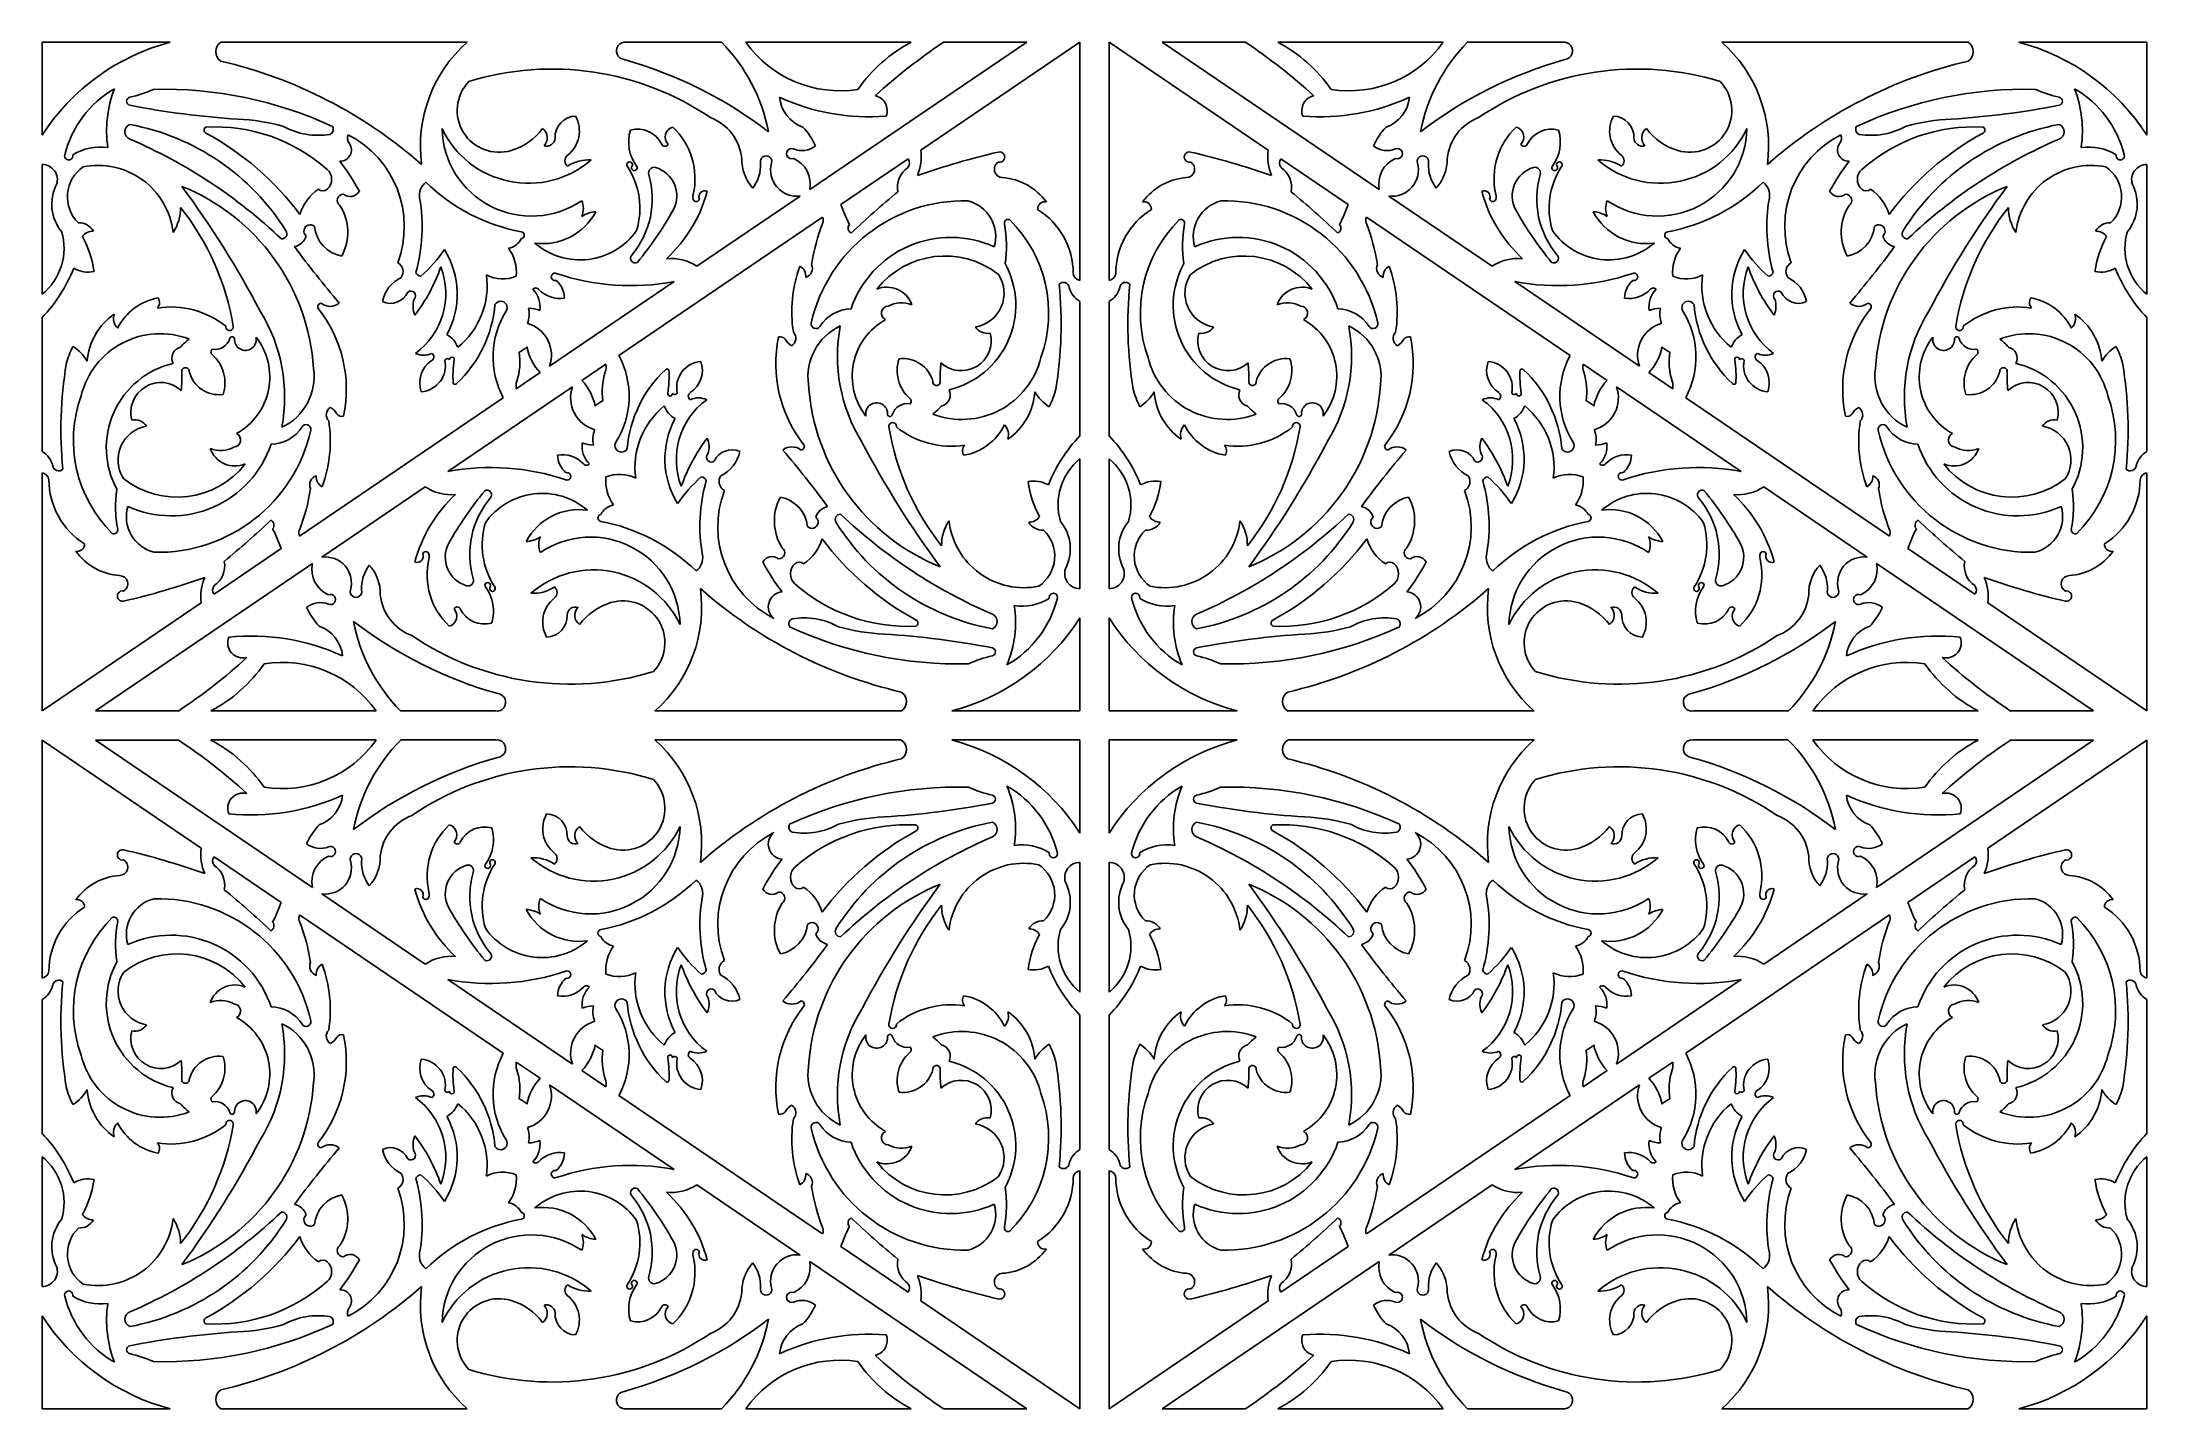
# Model space of a CAD drawing. Header units: millimetres. Extents: x 35 to 760, y 35 to 506.
import ezdxf

# ---------------------------------------------------------------- set-up
doc = ezdxf.new("R2010")
doc.units = ezdxf.units.MM
doc.layers.get('0').update_dxf_attribs({"linetype": 'CONTINUOUS'})

msp = doc.modelspace()

# ---------------------------------------------------------------- linework, layer by layer
for p, q in [((35, 473.84), (35, 505.91)), ((35, 505.91), (79.14, 505.91)), ((96.55, 505.91), (181.41, 505.9)), ((236.3, 505.9), (268.98, 505.9)), ((277.43, 505.9), (334.38, 505.9)), ((374.16, 505.9), (299.39, 455.1)), ((392.5, 505.9), (337.7, 468.67)), ((374.16, 505.9), (345.53, 505.9)), ((392.5, 423.84), (392.5, 505.9)), ((402.5, 505.9), (457.3, 468.67)), ((402.5, 423.84), (402.5, 505.9)), ((420.84, 505.9), (449.47, 505.9)), ((420.84, 505.9), (495.61, 455.1)), ((517.57, 505.9), (460.62, 505.9)), ((558.7, 505.9), (526.02, 505.9)), ((698.45, 505.91), (613.59, 505.9)), ((760, 505.91), (715.86, 505.91)), ((760, 473.84), (760, 505.91)), ((310.17, 449.96), (333.28, 465.66)), ((484.83, 449.96), (461.72, 465.66)), ((35, 463.75), (35, 419.03)), ((760, 463.75), (760, 419.03)), ((260.53, 428.69), (296.16, 452.9)), ((534.47, 428.69), (498.84, 452.9)), ((233.65, 397.97), (303.78, 445.62)), ((561.35, 397.97), (491.22, 445.62)), ((209.82, 394.24), (252.75, 423.41)), ((585.18, 394.24), (542.25, 423.41)), ((392.5, 370.3), (392.5, 416.52)), ((402.5, 370.3), (402.5, 416.52)), ((35, 411.05), (35, 364.83)), ((760, 411.05), (760, 364.83)), ((206.57, 392.03), (198.32, 386.43)), ((220.93, 389.32), (229.18, 394.93)), ((574.07, 389.32), (565.82, 394.93)), ((588.43, 392.03), (596.68, 386.43)), ((217.68, 387.11), (174.75, 357.94)), ((577.32, 387.11), (620.25, 357.94)), ((193.85, 383.39), (123.72, 335.73)), ((601.15, 383.39), (671.28, 335.73)), ((35, 357.51), (35, 275.45)), ((392.5, 317.6), (392.5, 362.33)), ((402.5, 317.6), (402.5, 362.33)), ((760, 357.51), (760, 275.45)), ((166.97, 352.66), (131.34, 328.45)), ((628.03, 352.66), (663.66, 328.45)), ((53.34, 275.45), (128.11, 326.26)), ((117.33, 331.4), (94.22, 315.69)), ((741.66, 275.45), (666.89, 326.26)), ((677.67, 331.4), (700.78, 315.69)), ((89.8, 312.69), (35, 275.45)), ((705.2, 312.69), (760, 275.45)), ((392.5, 307.51), (392.5, 275.45)), ((402.5, 307.51), (402.5, 275.45)), ((53.34, 275.45), (81.97, 275.45)), ((150.07, 275.45), (93.12, 275.45)), ((191.2, 275.45), (158.52, 275.45)), ((330.95, 275.45), (246.09, 275.45)), ((392.5, 275.45), (348.36, 275.45)), ((402.5, 275.45), (446.64, 275.45)), ((464.05, 275.45), (548.91, 275.45)), ((603.8, 275.45), (636.48, 275.45)), ((644.93, 275.45), (701.88, 275.45)), ((741.66, 275.45), (713.03, 275.45)), ((89.8, 228.22), (35, 265.45)), ((35, 183.39), (35, 265.45)), ((53.34, 265.45), (128.11, 214.65)), ((53.34, 265.45), (81.97, 265.45)), ((150.07, 265.46), (93.12, 265.46)), ((191.2, 265.46), (158.52, 265.46)), ((330.95, 265.46), (246.09, 265.46)), ((392.5, 265.46), (348.36, 265.46)), ((392.5, 233.39), (392.5, 265.46)), ((402.5, 265.46), (446.64, 265.46)), ((402.5, 233.39), (402.5, 265.46)), ((464.05, 265.46), (548.91, 265.46)), ((603.8, 265.46), (636.48, 265.46)), ((644.93, 265.46), (701.88, 265.46)), ((741.66, 265.45), (666.89, 214.65)), ((705.2, 228.22), (760, 265.45)), ((741.66, 265.45), (713.03, 265.45)), ((760, 183.39), (760, 265.45)), ((117.33, 209.51), (94.22, 225.22)), ((677.67, 209.51), (700.78, 225.22)), ((392.5, 223.31), (392.5, 178.58)), ((402.5, 223.31), (402.5, 178.58)), ((166.97, 188.25), (131.34, 212.46)), ((628.03, 188.25), (663.66, 212.46)), ((193.85, 157.52), (123.72, 205.17)), ((601.15, 157.52), (671.28, 205.17)), ((217.68, 153.8), (174.75, 182.96)), ((577.32, 153.8), (620.25, 182.96)), ((35, 129.86), (35, 176.08)), ((760, 129.86), (760, 176.08)), ((392.5, 170.61), (392.5, 124.38)), ((402.5, 170.61), (402.5, 124.38)), ((206.57, 148.88), (198.32, 154.48)), ((588.43, 148.88), (596.68, 154.48)), ((209.82, 146.67), (252.75, 117.5)), ((220.93, 151.58), (229.18, 145.98)), ((585.18, 146.67), (542.25, 117.5)), ((574.07, 151.58), (565.82, 145.98)), ((233.65, 142.94), (303.78, 95.29)), ((561.35, 142.94), (491.22, 95.29)), ((35, 77.16), (35, 121.88)), ((392.5, 117.07), (392.5, 35.01)), ((402.5, 117.07), (402.5, 35.01)), ((760, 77.16), (760, 121.88)), ((260.53, 112.21), (296.16, 88)), ((534.47, 112.21), (498.84, 88)), ((310.17, 90.95), (333.28, 75.25)), ((484.83, 90.95), (461.72, 75.25)), ((374.16, 35.01), (299.39, 85.81)), ((420.84, 35.01), (495.61, 85.81)), ((35, 67.07), (35, 35)), ((392.5, 35.01), (337.7, 72.24)), ((402.5, 35.01), (457.3, 72.24)), ((760, 67.07), (760, 35)), ((35, 35), (79.14, 35)), ((96.55, 35), (181.41, 35)), ((236.3, 35), (268.98, 35)), ((277.43, 35), (334.38, 35.01)), ((374.16, 35.01), (345.53, 35.01)), ((420.84, 35.01), (449.47, 35.01)), ((517.57, 35), (460.62, 35.01)), ((558.7, 35), (526.02, 35)), ((698.45, 35), (613.59, 35)), ((760, 35), (715.86, 35))]:
    msp.add_line(p, q)
for centre, radius, start, end in [((98.35, 433.04), 75.35, 104.77204, 147.22125), ((98.72, 502.64), 3.92, 123.59769, 236.40231), ((213.11, 470.12), 47.8, 131.53398, 187.68668), ((235.84, 502.91), 3.02, 81.26635, 262.95748), ((226.38, 463.82), 59.88, 10.83151, 44.65353), ((309.72, 528.66), 39.51, 215.166, 279.14906), ((358.63, 459.96), 51.94, 117.82423, 145.14084), ((453.45, 343.57), 194.93, 123.61543, 132.42234), ((341.55, 343.57), 194.93, 47.57766, 56.38457), ((436.37, 459.96), 51.94, 34.85916, 62.17577), ((485.28, 528.66), 39.51, 260.85094, 324.834), ((568.62, 463.82), 59.88, 135.34647, 169.16849), ((559.16, 502.91), 3.02, 277.04252, 98.73365), ((581.89, 470.12), 47.8, 352.31332, 48.46602), ((696.28, 502.64), 3.92, 303.59769, 56.40231), ((696.65, 433.04), 75.35, 32.77875, 75.22796), ((60.76, 344.92), 158.54, 48.5374, 76.95366), ((210.65, 399.5), 97.16, 55.84733, 107.17991), ((196.01, 358.72), 146.6, 52.52811, 74.38558), ((598.99, 358.72), 146.6, 105.61442, 127.47189), ((584.35, 399.5), 97.16, 72.82009, 124.15267), ((734.24, 344.92), 158.54, 103.04634, 131.4626), ((78.48, 458.11), 36.79, 120.29901, 165.90862), ((97.38, 475.38), 40.16, 158.85192, 188.31425), ((65.48, 485.54), 1.4, 102.69653, 257.30347), ((55.63, 529.28), 43.44, 282.69653, 294.14055), ((76.83, 351.12), 138.57, 65.16586, 91.42103), ((192.4, 482.38), 14.42, 136.39902, 286.71939), ((319.65, 553.38), 73.19, 245.22979, 274.77298), ((301.19, 488.24), 12.28, 186.13331, 250.50029), ((320.84, 482.33), 5.25, 338.89786, 77.74937), ((474.16, 482.33), 5.25, 102.25063, 201.10214), ((475.35, 553.38), 73.19, 265.22702, 294.77021), ((493.81, 488.24), 12.28, 289.49971, 353.86669), ((602.6, 482.38), 14.42, 253.28061, 43.60098), ((718.17, 351.12), 138.57, 88.57897, 114.83414), ((739.37, 529.28), 43.44, 245.85945, 257.30347), ((729.52, 485.54), 1.4, 282.69653, 77.30347), ((716.52, 458.11), 36.79, 14.09138, 59.70099), ((697.62, 475.38), 40.16, 351.68575, 21.14808), ((121.61, 775.75), 297, 259.04464, 266.28678), ((99.8, 412.45), 66.97, 74.11219, 87.78905), ((218.98, 473.15), 7.3, 92.09644, 182.09115), ((209.49, 475.27), 10.57, 308.04577, 29.31329), ((259.23, 464.13), 16.86, 5.89931, 69.29079), ((535.77, 464.13), 16.86, 110.70921, 174.10069), ((585.51, 475.27), 10.57, 150.68671, 231.95423), ((576.02, 473.15), 7.3, 357.90885, 87.90356), ((695.2, 412.45), 66.97, 92.21095, 105.88781), ((673.39, 775.75), 297, 273.71322, 280.95536), ((66.25, 475.05), 2.73, 113.2785, 246.7215), ((50.51, 398.16), 80.74, 31.9107, 79.53639), ((-5.38, 308.54), 178.53, 46.528, 66.7215), ((91.98, 475.62), 1.17, 118.60333, 241.39667), ((94.51, 418.4), 58.33, 48.44838, 93.03353), ((43.48, 386.44), 100.34, 36.79472, 61.46143), ((130.12, 498.83), 25.01, 241.37367, 279.18939), ((133.45, 475.87), 1.86, 290.72184, 32.37535), ((143.5, 472.87), 3.28, 159.67919, 215.52441), ((124.27, 442.41), 35.49, 339.35981, 62.92854), ((202.55, 490.24), 32.96, 205.36564, 310.87911), ((203.57, 476.78), 30.81, 181.21582, 304.16412), ((190.49, 488.74), 21.07, 286.71939, 323.21321), ((205.09, 472.92), 3.93, 315.7601, 54.63862), ((208.74, 473.01), 2.94, 253.39822, 357.62534), ((251.02, 471.52), 13.99, 163.10318, 216.64694), ((240.16, 466.76), 9.18, 25.57923, 106.00625), ((253.29, 473.18), 3.64, 106.99005, 222.47188), ((235.56, 458.95), 24.33, 346.92445, 46.74871), ((278.6, 459.65), 25.13, 24.79732, 42.63336), ((516.4, 459.65), 25.13, 137.36664, 155.20268), ((559.44, 458.95), 24.33, 133.25129, 193.07555), ((541.71, 473.18), 3.64, 317.52812, 73.00995), ((554.84, 466.76), 9.18, 73.99375, 154.42077), ((543.98, 471.52), 13.99, 323.35306, 16.89682), ((592.45, 490.24), 32.96, 229.12089, 334.63436), ((591.43, 476.78), 30.81, 235.83588, 358.78418), ((586.26, 473.01), 2.94, 182.37466, 286.60178), ((589.91, 472.92), 3.93, 125.36138, 224.2399), ((604.51, 488.74), 21.07, 216.78679, 253.28061), ((670.73, 442.41), 35.49, 117.07146, 200.64019), ((651.5, 472.87), 3.28, 324.47559, 20.32081), ((661.55, 475.87), 1.86, 147.62465, 249.27816), ((664.88, 498.83), 25.01, 260.81061, 298.62633), ((700.49, 418.4), 58.33, 86.96647, 131.55162), ((751.52, 386.44), 100.34, 118.53857, 143.20528), ((744.49, 398.16), 80.74, 100.46361, 148.0893), ((800.38, 308.54), 178.53, 113.2785, 133.472), ((703.02, 475.62), 1.17, 298.60333, 61.39667), ((728.75, 475.05), 2.73, 293.2785, 66.7215), ((44.17, 466.72), 1.41, 165.90862, 14.09138), ((54.96, 452.07), 17.71, 81.29329, 122.13515), ((137.7, 468.73), 3.85, 268.28516, 35.52441), ((77.49, 418.61), 75.84, 28.26786, 37.59258), ((217.49, 465.05), 2.4, 128.04577, 231.95423), ((223.31, 452.07), 13.28, 86.49927, 123.33631), ((237.36, 463.7), 0.972, 326.49894, 213.50106), ((249.52, 471.24), 1.2, 205.57923, 334.42077), ((290.92, 465.54), 14.92, 178.74094, 221.74434), ((268.91, 463.75), 13.59, 323.1752, 2.08559), ((284.38, 464.79), 1.97, 344.03606, 195.96394), ((294.93, 461.81), 8.99, 164.3104, 277.83402), ((293.19, 467.48), 1.75, 68.13097, 291.86903), ((296.69, 476.2), 7.65, 248.13097, 308.11393), ((289.96, 457.05), 9.63, 348.28314, 66.18803), ((331.37, 464.22), 2.4, 320.88021, 37.02135), ((321.12, 466.52), 16.72, 336.74408, 7.3846), ((425.81, 205.39), 269.75, 103.15836, 109.33916), ((365.89, 462.1), 2.88, 120.91812, 268.34448), ((364.78, 466.31), 1.78, 257.78893, 102.21107), ((430.22, 466.31), 1.78, 77.78893, 282.21107), ((429.11, 462.1), 2.88, 271.65552, 59.08188), ((369.19, 205.39), 269.75, 70.66084, 76.84164), ((473.88, 466.52), 16.72, 172.6154, 203.25592), ((463.63, 464.22), 2.4, 142.97865, 219.11979), ((498.31, 476.2), 7.65, 231.88607, 291.86903), ((505.04, 457.05), 9.63, 113.81197, 191.71686), ((500.07, 461.81), 8.99, 262.16598, 15.6896), ((501.81, 467.48), 1.75, 248.13097, 111.86903), ((510.62, 464.79), 1.97, 344.03606, 195.96394), ((526.09, 463.75), 13.59, 177.91441, 216.8248), ((504.08, 465.54), 14.92, 318.25566, 1.25906), ((545.48, 471.24), 1.2, 205.57923, 334.42077), ((557.64, 463.7), 0.972, 326.49894, 213.50106), ((571.69, 452.07), 13.28, 56.66369, 93.50073), ((577.51, 465.05), 2.4, 308.04577, 51.95423), ((717.51, 418.61), 75.84, 142.40742, 151.73214), ((657.3, 468.73), 3.85, 144.47559, 271.71484), ((740.04, 452.07), 17.71, 57.86485, 98.70671), ((750.83, 466.72), 1.41, 165.90862, 14.09138), ((35.02, 458.51), 5.24, 342.2641, 90.18655), ((53.11, 450.05), 14.79, 152.37652, 219.56558), ((56.18, 452.59), 12.47, 124.2462, 226.10514), ((54.33, 437.49), 25.93, 6.32162, 101.51064), ((130.17, 458.63), 4.57, 311.55162, 48.44838), ((170.51, 453.15), 5.56, 126.22267, 190.13673), ((211.95, 503.6), 64.13, 225.77574, 259.32021), ((214.61, 448.64), 26.31, 343.16593, 33.50106), ((238.98, 462.63), 0.972, 146.49894, 33.50106), ((214.98, 451.97), 30.21, 319.9619, 15.85838), ((245.79, 460.93), 1.88, 73.45666, 201.94144), ((243.42, 452.95), 10.2, 332.65287, 73.45666), ((337.83, 455.88), 8.24, 123.96509, 190.76493), ((364.37, 438.79), 20.48, 36.07919, 85.99749), ((430.63, 438.79), 20.48, 94.00251, 143.92081), ((457.17, 455.88), 8.24, 349.23507, 56.03491), ((551.58, 452.95), 10.2, 106.54334, 207.34713), ((549.21, 460.93), 1.88, 338.05856, 106.54334), ((580.02, 451.97), 30.21, 164.14162, 220.0381), ((580.39, 448.64), 26.31, 146.49894, 196.83407), ((556.02, 462.63), 0.972, 146.49894, 33.50106), ((583.05, 503.6), 64.13, 280.67979, 314.22426), ((624.49, 453.15), 5.56, 349.86327, 53.77733), ((664.83, 458.63), 4.57, 131.55162, 228.44838), ((740.67, 437.49), 25.93, 78.48936, 173.67838), ((738.82, 452.59), 12.47, 313.89486, 55.7538), ((741.89, 450.05), 14.79, 320.43442, 27.62348), ((759.98, 458.51), 5.24, 89.81345, 197.7359), ((55.88, 388.74), 72.79, 3.70897, 68.00676), ((-185.93, 257.41), 334.56, 27.75527, 36.46072), ((138.65, 442.3), 15.41, 123.13664, 164.04236), ((131.71, 456.88), 2.24, 228.44838, 311.55162), ((138.78, 451.41), 2.11, 89.38412, 235.53331), ((123.06, 440.42), 17.22, 331.52578, 32.47379), ((141.11, 456.34), 3.65, 230.684, 330.27935), ((109.28, 442.21), 56.64, 343.98632, 10.13673), ((214.67, 448.58), 6.77, 336.47957, 23.52043), ((216.77, 467.32), 49.05, 312.75364, 344.87926), ((262.74, 452.63), 3.58, 166.92445, 193.07555), ((260.33, 452.08), 1.11, 193.07555, 346.92445), ((263.3, 452.63), 2.06, 66.79295, 203.15227), ((352.62, 397.2), 54.03, 88.63717, 167.24227), ((356.98, 465.9), 49.45, 198.80926, 207.44758), ((553.03, 185.39), 349.56, 129.70142, 133.21341), ((350.76, 438.9), 12.71, 344.02558, 75.68226), ((380.39, 448.42), 2.49, 77.47292, 182.95778), ((414.61, 448.42), 2.49, 357.04222, 102.52708), ((444.24, 438.9), 12.71, 104.31774, 195.97442), ((442.38, 397.2), 54.03, 12.75773, 91.36283), ((241.97, 185.39), 349.56, 46.78659, 50.29858), ((438.02, 465.9), 49.45, 332.55242, 341.19074), ((531.7, 452.63), 2.06, 336.84773, 113.20705), ((578.23, 467.32), 49.05, 195.12074, 227.24636), ((534.67, 452.08), 1.11, 193.07555, 346.92445), ((532.26, 452.63), 3.58, 346.92445, 13.07555), ((580.33, 448.58), 6.77, 156.47957, 203.52043), ((685.72, 442.21), 56.64, 169.86327, 196.01368), ((653.89, 456.34), 3.65, 209.72065, 309.316), ((671.94, 440.42), 17.22, 147.52621, 208.47422), ((656.22, 451.41), 2.11, 304.46669, 90.61588), ((663.29, 456.88), 2.24, 228.44838, 311.55162), ((656.35, 442.3), 15.41, 15.95764, 56.86336), ((739.12, 388.74), 72.79, 111.99324, 176.29103), ((980.93, 257.41), 334.56, 143.53928, 152.24473), ((47.86, 438.12), 5.5, 29.37168, 93.44319), ((67.77, 448.7), 14.9, 325.9024, 0.96018), ((13.16, 393.64), 88.84, 9.32376, 38.51189), ((127.34, 440.81), 2.16, 45.6797, 231.89425), ((140.3, 443.53), 11.51, 185.82265, 259.46003), ((207.52, 457.09), 20.59, 262.01141, 332.2435), ((226.28, 437.77), 9.75, 93.1748, 123.66224), ((145.36, 507.95), 122.62, 320.54827, 330.87147), ((364.72, 419.68), 65.36, 158.453, 171.55639), ((301.88, 444.5), 2.21, 338.453, 30.40853), ((314.54, 441.86), 1.91, 139.10045, 243.33882), ((367.74, 443.56), 1.29, 62.91303, 190.78588), ((326.93, 435.78), 40.25, 351.15762, 10.78588), ((336.49, 412.6), 45.22, 340.19008, 45.24243), ((364.07, 426.19), 26.08, 0.03239, 57.95509), ((430.93, 426.19), 26.08, 122.04491, 179.96761), ((458.51, 412.6), 45.22, 134.75757, 199.80992), ((427.26, 443.56), 1.29, 349.21412, 117.08697), ((468.07, 435.78), 40.25, 169.21412, 188.84238), ((480.46, 441.86), 1.91, 296.66118, 40.89955), ((493.12, 444.5), 2.21, 149.59147, 201.547), ((430.28, 419.68), 65.36, 8.44361, 21.547), ((649.64, 507.95), 122.62, 209.12853, 219.45173), ((568.72, 437.77), 9.75, 56.33776, 86.8252), ((587.48, 457.09), 20.59, 207.7565, 277.98859), ((654.7, 443.53), 11.51, 280.53997, 354.17735), ((667.66, 440.81), 2.16, 308.10575, 134.3203), ((781.84, 393.64), 88.84, 141.48811, 170.67624), ((727.23, 448.7), 14.9, 179.03982, 214.0976), ((747.14, 438.12), 5.5, 86.55681, 150.62832), ((22.24, 434.84), 20.32, 308.90638, 16.57481), ((52.53, 436.39), 4.42, 88.48755, 144.60851), ((17.3, 421.91), 35.93, 7.91893, 28.31377), ((117.52, 439.89), 1.79, 267.52877, 31.9107), ((120.71, 440.92), 5.59, 282.73385, 341.18609), ((397.09, 637.64), 341.44, 216.30833, 220.47994), ((194.5, 441.04), 6.26, 280.92712, 332.76011), ((199.85, 439.38), 1.22, 280.44271, 79.55729), ((220.27, 454.78), 23.88, 229.18932, 324.83042), ((347.99, 402.4), 36.25, 65.57426, 161.31269), ((447.01, 402.4), 36.25, 18.68731, 114.42574), ((574.73, 454.78), 23.88, 215.16958, 310.81068), ((595.15, 439.38), 1.22, 100.44271, 259.55729), ((600.5, 441.04), 6.26, 207.23989, 259.07288), ((397.91, 637.64), 341.44, 319.52006, 323.69167), ((674.29, 440.92), 5.59, 198.81391, 257.26615), ((677.48, 439.89), 1.79, 148.0893, 272.47123), ((777.7, 421.91), 35.93, 151.68623, 172.08107), ((742.47, 436.39), 4.42, 35.39149, 91.51245), ((772.76, 434.84), 20.32, 163.42519, 231.09362), ((-2.61, 447.19), 52.16, 316.13899, 338.44031), ((50.9, 436.53), 9.86, 239.52133, 281.56783), ((155.82, 426.81), 3.51, 325.47902, 61.53735), ((116.71, 447.63), 58.81, 322.51997, 340.99969), ((148.57, 419.24), 25.48, 306.10188, 21.25842), ((131.86, 463.07), 50.59, 311.64056, 325.54811), ((148.71, 419.04), 29.26, 331.63227, 31.79063), ((183.95, 426.52), 14.42, 355.03454, 35.50353), ((239.29, 431.44), 1.61, 137.05516, 298.38636), ((251.59, 415.17), 16.21, 56.55617, 95.42272), ((338.99, 412.98), 45.76, 159.93961, 188.8262), ((294.24, 425.28), 3.83, 353.06817, 62.49406), ((296.9, 428.03), 3.41, 289.51075, 21.56002), ((346.02, 402.33), 29.89, 52.06569, 141.86057), ((340.48, 415.21), 29.9, 283.34919, 28.75111), ((454.52, 415.21), 29.9, 151.24889, 256.65081), ((448.98, 402.33), 29.89, 38.13943, 127.93431), ((498.1, 428.03), 3.41, 158.43998, 250.48925), ((500.76, 425.28), 3.83, 117.50594, 186.93183), ((456.01, 412.98), 45.76, 351.1738, 20.06039), ((543.41, 415.17), 16.21, 84.57728, 123.44383), ((555.71, 431.44), 1.61, 241.61364, 42.94484), ((611.05, 426.52), 14.42, 144.49647, 184.96546), ((646.29, 419.04), 29.26, 148.20937, 208.36773), ((646.43, 419.24), 25.48, 158.74158, 233.89812), ((663.14, 463.07), 50.59, 214.45189, 228.35944), ((678.29, 447.63), 58.81, 199.00031, 217.48003), ((639.18, 426.81), 3.51, 118.46265, 214.52098), ((744.1, 436.53), 9.86, 258.43217, 300.47867), ((797.61, 447.19), 52.16, 201.55969, 223.86101), ((163.84, 414.12), 11.88, 115.61035, 168.39331), ((165.46, 427.07), 1.81, 195.86622, 270.44654), ((161.07, 421.94), 27.22, 308.92946, 7.95118), ((193.65, 436.76), 12.41, 243.03796, 292.09339), ((205.01, 419.83), 1.38, 42.81016, 137.18984), ((197.96, 414.7), 8.56, 351.72867, 45.17407), ((213.32, 427.52), 9.93, 222.81016, 279.57384), ((211.69, 425.03), 1.29, 70.47538, 289.52462), ((237.84, 502.2), 80.19, 251.29423, 280.71791), ((206, 417.24), 8.98, 3.06564, 47.01012), ((326, 412.32), 9.16, 19.90383, 112.40733), ((354.58, 419.39), 11.78, 279.30268, 33.5616), ((249.83, 408.79), 136.19, 350.51474, 5.80556), ((386.77, 421.08), 2.07, 8.97338, 134.18226), ((396.41, 423.31), 7.83, 194.12925, 240.0681), ((392.96, 426.65), 2.85, 189.12203, 260.70055), ((402.04, 426.65), 2.85, 279.29945, 350.87797), ((398.59, 423.31), 7.83, 299.9319, 345.87075), ((408.23, 421.08), 2.07, 45.81774, 171.02662), ((545.17, 408.79), 136.19, 174.19444, 189.48526), ((440.42, 419.39), 11.78, 146.4384, 260.69732), ((469, 412.32), 9.16, 67.59267, 160.09617), ((557.16, 502.2), 80.19, 259.28209, 288.70577), ((589, 417.24), 8.98, 132.98988, 176.93436), ((581.68, 427.52), 9.93, 260.42616, 317.18984), ((583.31, 425.03), 1.29, 250.47538, 109.52462), ((597.04, 414.7), 8.56, 134.82593, 188.27133), ((589.99, 419.83), 1.38, 42.81016, 137.18984), ((601.35, 436.76), 12.41, 247.90661, 296.96204), ((633.93, 421.94), 27.22, 172.04882, 231.07054), ((629.54, 427.07), 1.81, 269.55346, 344.13378), ((631.16, 414.12), 11.88, 11.60669, 64.38965), ((78.34, 398.78), 19.31, 99.98625, 153.71267), ((72.55, 416.21), 2.91, 319.28763, 33.07859), ((79.41, 384.6), 30.07, 51.18803, 98.89978), ((131.21, 414.71), 1.27, 95.60303, 206.24133), ((95.18, 386.35), 44.61, 347.92209, 38.54844), ((134.23, 419.94), 5.06, 231.55332, 308.44668), ((154.95, 422.5), 6.59, 245.41937, 335.36462), ((162.01, 418.49), 1.65, 314.95795, 130.11752), ((170.49, 414.85), 7.72, 161.3315, 202.91477), ((148.58, 419.29), 42.59, 313.31552, 354.88777), ((220.03, 397.46), 29.72, 147.87427, 208.25454), ((192.97, 414.45), 2.23, 327.87427, 152.03605), ((193.68, 412.31), 9.11, 338.72299, 12.47119), ((202.28, 403.3), 10.97, 67.77241, 88.47232), ((313.87, 401.12), 12.9, 91.00552, 147.90978), ((326.55, 412.54), 2.44, 91.96499, 245.39873), ((331.02, 406.68), 9.47, 67.75423, 118.78189), ((463.98, 406.68), 9.47, 61.21811, 112.24577), ((468.45, 412.54), 2.44, 294.60127, 88.03501), ((481.13, 401.12), 12.9, 32.09022, 88.99448), ((592.72, 403.3), 10.97, 91.52768, 112.22759), ((601.32, 412.31), 9.11, 167.52881, 201.27701), ((602.03, 414.45), 2.23, 27.96395, 212.12573), ((574.97, 397.46), 29.72, 331.74546, 32.12573), ((646.42, 419.29), 42.59, 185.11223, 226.68448), ((632.99, 418.49), 1.65, 49.88248, 225.04205), ((624.51, 414.85), 7.72, 337.08523, 18.6685), ((640.05, 422.5), 6.59, 204.63538, 294.58063), ((699.82, 386.35), 44.61, 141.45156, 192.07791), ((660.77, 419.94), 5.06, 231.55332, 308.44668), ((663.79, 414.71), 1.27, 333.75867, 84.39697), ((715.59, 384.6), 30.07, 81.10022, 128.81197), ((722.45, 416.21), 2.91, 146.92141, 220.71237), ((716.66, 398.78), 19.31, 26.28733, 80.01375), ((72.02, 394.46), 21.52, 124.40771, 176.06582), ((64.35, 410.7), 4.73, 161.37756, 225.42664), ((99.54, 407.82), 1.3, 170.67624, 9.32376), ((62.44, 383.64), 56.11, 349.29423, 31.79946), ((199.01, 398), 11.44, 340.83078, 73.99103), ((318.18, 390.6), 19.38, 115.21707, 187.98882), ((301.55, 408.86), 1.65, 170.45919, 327.4943), ((365.06, 397.71), 56.11, 169.29423, 211.79946), ((336.39, 390.81), 22.33, 119.09372, 217.96177), ((360.6, 410.53), 4.96, 213.88696, 281.64482), ((434.4, 410.53), 4.96, 258.35518, 326.11304), ((458.61, 390.81), 22.33, 322.03823, 60.90628), ((429.94, 397.71), 56.11, 328.20054, 10.70577), ((476.82, 390.6), 19.38, 352.01118, 64.78293), ((493.45, 408.86), 1.65, 212.5057, 9.54081), ((595.99, 398), 11.44, 106.00897, 199.16922), ((732.56, 383.64), 56.11, 148.20054, 190.70577), ((695.46, 407.82), 1.3, 170.67624, 9.32376), ((730.65, 410.7), 4.73, 314.57336, 18.62244), ((722.98, 394.46), 21.52, 3.93418, 55.59229), ((66.93, 389.4), 24.25, 151.27157, 166.62488), ((37.16, 388.03), 15.56, 30.54674, 56.83135), ((75.7, 377.42), 28.04, 69.11167, 166.25223), ((83.6, 397.02), 3.91, 103.70129, 207.01934), ((99.53, 385.58), 22.73, 127.4941, 137.8822), ((94.4, 399.16), 1.23, 131.10658, 228.89342), ((94.54, 405.34), 5.33, 259.7896, 343.3874), ((100.46, 403.57), 0.85, 16.6126, 163.3874), ((105.03, 403.48), 3.77, 174.92326, 12.22411), ((91.11, 390.54), 22.33, 299.09372, 37.96177), ((170.47, 397.98), 8.19, 19.87196, 60.91113), ((178.54, 395.75), 21.05, 341.62003, 9.0374), ((195.5, 407.41), 9.19, 294.61221, 314.72685), ((219.49, 404.37), 17.87, 191.24571, 223.67471), ((332.32, 395), 44.61, 167.92209, 218.54844), ((289.31, 402.53), 1.9, 31.40139, 108.66755), ((296.65, 407.01), 6.7, 211.40139, 238.6533), ((291.6, 403.87), 3.02, 301.30359, 43.81949), ((351.61, 403.04), 10.33, 227.33348, 14.78694), ((443.39, 403.04), 10.33, 165.21306, 312.66652), ((462.68, 395), 44.61, 321.45156, 12.07791), ((503.4, 403.87), 3.02, 136.18051, 238.69641), ((498.35, 407.01), 6.7, 301.3467, 328.59861), ((505.69, 402.53), 1.9, 71.33245, 148.59861), ((575.51, 404.37), 17.87, 316.32529, 348.75429), ((599.5, 407.41), 9.19, 225.27315, 245.38779), ((616.46, 395.75), 21.05, 170.9626, 198.37997), ((624.53, 397.98), 8.19, 119.08887, 160.12804), ((703.89, 390.54), 22.33, 142.03823, 240.90628), ((689.97, 403.48), 3.77, 167.77589, 5.07674), ((694.54, 403.57), 0.85, 16.6126, 163.3874), ((700.46, 405.34), 5.33, 196.6126, 280.2104), ((700.6, 399.16), 1.23, 311.10658, 48.89342), ((719.3, 377.42), 28.04, 13.74777, 110.88833), ((695.47, 385.58), 22.73, 42.1178, 52.5059), ((711.4, 397.02), 3.91, 332.98066, 76.29871), ((757.84, 388.03), 15.56, 123.16865, 149.45326), ((728.07, 389.4), 24.25, 13.37512, 28.72843), ((177.67, 372.56), 136.19, 170.51474, 185.80556), ((87.02, 366.14), 29.9, 103.34919, 208.75111), ((37.46, 390.79), 45.69, 353.86445, 2.04171), ((84.4, 392.47), 1.28, 357.95829, 182.04171), ((96, 395.1), 10.67, 194.5454, 277.06279), ((85.17, 388.58), 12.81, 341.47394, 48.89342), ((109.32, 390.75), 19.38, 295.21707, 7.98882), ((166.42, 404.68), 6.67, 244.76017, 295.23983), ((174.16, 388.55), 9.09, 122.57044, 199.8789), ((164.91, 394.44), 9.01, 274.48349, 11.37891), ((168.49, 397.43), 1.44, 302.57044, 57.42956), ((174.59, 395.97), 0.891, 30.36312, 163.87339), ((176.17, 396.55), 0.822, 351.12018, 188.87982), ((215.3, 390.43), 38.78, 171.12018, 183.14956), ((248.96, 385.6), 21.05, 161.62003, 189.0374), ((223.79, 393.96), 5.47, 341.62003, 10.1426), ((207.47, 383.9), 29.72, 327.87427, 28.25454), ((278.92, 362.07), 42.59, 133.31552, 174.88777), ((250.31, 392.4), 0.888, 46.68448, 133.31552), ((212.2, 390.92), 38.78, 351.12018, 3.14956), ((262.59, 386.91), 9.01, 94.48349, 191.37891), ((253.34, 392.8), 9.09, 302.57044, 19.8789), ((342.33, 392.77), 12.81, 161.47394, 228.89342), ((331.5, 386.25), 10.67, 14.5454, 97.06279), ((351.8, 403.94), 28.04, 249.11167, 346.25223), ((390.04, 390.56), 45.69, 173.86445, 182.04171), ((443.2, 403.94), 28.04, 193.74777, 290.88833), ((404.96, 390.56), 45.69, 357.95829, 6.13555), ((463.5, 386.25), 10.67, 82.93721, 165.4546), ((452.67, 392.77), 12.81, 311.10658, 18.52606), ((541.66, 392.8), 9.09, 160.1211, 237.42956), ((532.41, 386.91), 9.01, 348.62109, 85.51651), ((582.8, 390.92), 38.78, 176.85044, 188.87982), ((544.69, 392.4), 0.888, 46.68448, 133.31552), ((516.08, 362.07), 42.59, 5.11223, 46.68448), ((587.53, 383.9), 29.72, 151.74546, 212.12573), ((571.21, 393.96), 5.47, 169.8574, 198.37997), ((546.04, 385.6), 21.05, 350.9626, 18.37997), ((618.83, 396.55), 0.822, 351.12018, 188.87982), ((579.7, 390.43), 38.78, 356.85044, 8.87982), ((620.41, 395.97), 0.891, 16.12661, 149.63688), ((630.09, 394.44), 9.01, 168.62109, 265.51651), ((626.51, 397.43), 1.44, 122.57044, 237.42956), ((628.58, 404.68), 6.67, 244.76017, 295.23983), ((620.84, 388.55), 9.09, 340.1211, 57.42956), ((685.68, 390.75), 19.38, 172.01118, 244.78293), ((709.83, 388.58), 12.81, 131.10658, 198.52606), ((699, 395.1), 10.67, 262.93721, 345.4546), ((710.6, 392.47), 1.28, 357.95829, 182.04171), ((757.54, 390.79), 45.69, 177.95829, 186.13555), ((707.98, 366.14), 29.9, 331.24889, 76.65081), ((617.33, 372.56), 136.19, 354.19444, 9.48526), ((75.89, 378.31), 10.33, 47.33348, 194.78694), ((177.19, 388.95), 0.888, 226.68448, 313.31552), ((203.71, 387.39), 5.47, 161.62003, 190.1426), ((228.49, 383.35), 11.44, 160.83078, 253.99103), ((208.01, 376.99), 17.87, 11.24571, 43.67471), ((251.33, 384.81), 0.822, 171.12018, 8.87982), ((252.91, 385.38), 0.891, 210.36312, 343.87339), ((259.01, 383.92), 1.44, 122.57044, 237.42956), ((371.62, 392.61), 72.79, 183.70897, 248.00676), ((343.1, 388.89), 1.28, 177.95829, 2.04171), ((343.9, 384.34), 3.91, 283.70129, 27.01934), ((355.48, 386.89), 21.52, 304.40771, 356.06582), ((390.34, 393.32), 15.56, 210.54674, 236.83135), ((360.57, 391.95), 24.25, 331.27157, 346.62488), ((434.43, 391.95), 24.25, 193.37512, 208.72843), ((404.66, 393.32), 15.56, 303.16865, 329.45326), ((439.52, 386.89), 21.52, 183.93418, 235.59229), ((451.1, 384.34), 3.91, 152.98066, 256.29871), ((451.9, 388.89), 1.28, 177.95829, 2.04171), ((423.38, 392.61), 72.79, 291.99324, 356.29103), ((535.99, 383.92), 1.44, 302.57044, 57.42956), ((542.09, 385.38), 0.891, 196.12661, 329.63688), ((543.67, 384.81), 0.822, 171.12018, 8.87982), ((586.99, 376.99), 17.87, 136.32529, 168.75429), ((566.51, 383.35), 11.44, 286.00897, 19.16922), ((591.29, 387.39), 5.47, 349.8574, 18.37997), ((617.81, 388.95), 0.888, 226.68448, 313.31552), ((719.11, 378.31), 10.33, 345.21306, 132.66652), ((91.01, 368.75), 45.22, 160.19008, 225.24243), ((135.9, 377.49), 3.02, 121.30359, 223.81949), ((130.85, 374.34), 6.7, 31.40139, 58.6533), ((138.19, 378.82), 1.9, 211.40139, 288.66755), ((232, 373.94), 9.19, 114.61221, 134.72685), ((266.43, 359.41), 27.22, 128.92946, 187.95118), ((257.03, 383.37), 8.19, 199.87196, 240.91113), ((278.93, 362.11), 25.48, 126.10188, 201.25842), ((261.08, 376.67), 6.67, 64.76017, 115.23983), ((322.47, 377.87), 3.77, 354.92326, 192.22411), ((327.04, 377.78), 0.85, 196.6126, 343.3874), ((332.96, 376.02), 5.33, 79.7896, 163.3874), ((333.1, 382.19), 1.23, 311.10658, 48.89342), ((327.97, 395.78), 22.73, 307.4941, 317.8822), ((467.03, 395.78), 22.73, 222.1178, 232.5059), ((461.9, 382.19), 1.23, 131.10658, 228.89342), ((462.04, 376.02), 5.33, 16.6126, 100.2104), ((467.96, 377.78), 0.85, 196.6126, 343.3874), ((472.53, 377.87), 3.77, 347.77589, 185.07674), ((533.92, 376.67), 6.67, 64.76017, 115.23983), ((516.07, 362.11), 25.48, 338.74158, 53.89812), ((537.97, 383.37), 8.19, 299.08887, 340.12804), ((528.57, 359.41), 27.22, 352.04882, 51.07054), ((563, 373.94), 9.19, 45.27315, 65.38779), ((656.81, 378.82), 1.9, 251.33245, 328.59861), ((664.15, 374.34), 6.7, 121.3467, 148.59861), ((659.1, 377.49), 3.02, 316.18051, 58.69641), ((703.99, 368.75), 45.22, 314.75757, 19.80992), ((72.92, 361.96), 11.78, 99.30268, 213.5616), ((66.9, 370.82), 4.96, 33.88696, 101.64482), ((74.88, 384.15), 54.03, 268.63717, 347.24227), ((100.95, 368.81), 2.44, 271.96499, 65.39873), ((113.63, 380.24), 12.9, 271.00552, 327.90978), ((125.95, 372.49), 1.65, 350.45919, 147.4943), ((88.51, 368.38), 45.76, 339.93961, 8.8262), ((233.82, 369.05), 9.11, 158.72299, 192.47119), ((278.79, 362.31), 29.26, 151.63227, 211.79063), ((327.96, 373.53), 1.3, 350.67624, 189.32376), ((414.34, 387.72), 88.84, 189.32376, 218.51189), ((348.09, 396.76), 30.07, 231.18803, 278.89978), ((349.16, 382.57), 19.31, 279.98625, 333.71267), ((363.15, 370.65), 4.73, 341.37756, 45.42664), ((430.11, 334.16), 52.16, 136.13899, 158.44031), ((364.89, 334.16), 52.16, 21.55969, 43.86101), ((431.85, 370.65), 4.73, 134.57336, 198.62244), ((445.84, 382.57), 19.31, 206.28733, 260.01375), ((446.91, 396.76), 30.07, 261.10022, 308.81197), ((380.66, 387.72), 88.84, 321.48811, 350.67624), ((467.04, 373.53), 1.3, 350.67624, 189.32376), ((516.21, 362.31), 29.26, 328.20937, 28.36773), ((561.18, 369.05), 9.11, 347.52881, 21.27701), ((706.49, 368.38), 45.76, 171.1738, 200.06039), ((669.05, 372.49), 1.65, 32.5057, 189.54081), ((720.12, 384.15), 54.03, 192.75773, 271.36283), ((681.37, 380.24), 12.9, 212.09022, 268.99448), ((694.05, 368.81), 2.44, 114.60127, 268.03501), ((728.1, 370.82), 4.96, 78.35518, 146.11304), ((722.08, 361.96), 11.78, 326.4384, 80.69732), ((31.09, 358.04), 7.83, 14.12925, 60.0681), ((79.51, 378.95), 36.25, 245.57426, 341.31269), ((96.48, 374.68), 9.47, 247.75423, 298.78189), ((101.5, 369.03), 9.16, 199.90383, 292.40733), ((214.18, 353.84), 9.93, 42.81016, 99.57384), ((221.5, 364.11), 8.98, 183.06564, 227.01012), ((229.54, 366.66), 8.56, 171.72867, 225.17407), ((225.22, 378.05), 10.97, 247.77241, 268.47232), ((234.53, 366.91), 2.23, 147.87427, 332.03605), ((310.79, 333.73), 58.81, 142.51997, 160.99969), ((265.49, 362.86), 1.65, 134.95795, 310.11752), ((257.01, 366.51), 7.72, 341.3315, 22.91477), ((272.55, 358.85), 6.59, 65.41937, 155.36462), ((263.66, 367.24), 11.88, 295.61035, 348.39331), ((293.27, 361.41), 5.06, 51.55332, 128.44668), ((30.41, 143.72), 341.44, 36.30833, 40.47994), ((296.29, 366.64), 1.27, 275.60303, 26.24133), ((613.43, 523.94), 334.56, 207.75527, 216.46072), ((354.95, 365.15), 2.91, 139.28763, 213.07859), ((440.05, 365.15), 2.91, 326.92141, 40.71237), ((181.57, 523.94), 334.56, 323.53928, 332.24473), ((764.59, 143.72), 341.44, 139.52006, 143.69167), ((498.71, 366.64), 1.27, 153.75867, 264.39697), ((501.73, 361.41), 5.06, 51.55332, 128.44668), ((522.45, 358.85), 6.59, 24.63538, 114.58063), ((531.34, 367.24), 11.88, 191.60669, 244.38965), ((529.51, 362.86), 1.65, 229.88248, 45.04205), ((537.99, 366.51), 7.72, 157.08523, 198.6685), ((484.21, 333.73), 58.81, 19.00031, 37.48003), ((560.47, 366.91), 2.23, 207.96395, 32.12573), ((569.78, 378.05), 10.97, 271.52768, 292.22759), ((565.46, 366.66), 8.56, 314.82593, 8.27133), ((580.82, 353.84), 9.93, 80.42616, 137.18984), ((573.5, 364.11), 8.98, 312.98988, 356.93436), ((715.49, 378.95), 36.25, 198.68731, 294.42574), ((693.5, 369.03), 9.16, 247.59267, 340.09617), ((698.52, 374.68), 9.47, 241.21811, 292.24577), ((763.91, 358.04), 7.83, 119.9319, 165.87075), ((34.54, 354.7), 2.85, 9.12203, 80.70055), ((40.73, 360.27), 2.07, 188.97338, 314.18226), ((81.48, 379.02), 29.89, 232.06569, 321.86057), ((130.6, 353.32), 3.41, 109.51075, 201.56002), ((133.26, 356.07), 3.83, 173.06817, 242.49406), ((189.66, 279.15), 80.19, 71.29423, 100.71791), ((215.81, 356.32), 1.29, 250.47538, 109.52462), ((222.49, 361.53), 1.38, 222.81016, 317.18984), ((243.55, 354.84), 14.42, 175.03454, 215.50353), ((233.85, 344.59), 12.41, 63.03796, 112.09339), ((295.64, 318.28), 50.59, 131.64056, 145.54811), ((262.04, 354.28), 1.81, 15.86622, 90.44654), ((271.68, 354.54), 3.51, 145.47902, 241.53735), ((405.26, 346.51), 20.32, 128.90638, 196.57481), ((389.74, 346.51), 20.32, 343.42519, 51.09362), ((523.32, 354.54), 3.51, 298.46265, 34.52098), ((532.96, 354.28), 1.81, 89.55346, 164.13378), ((499.36, 318.28), 50.59, 34.45189, 48.35944), ((561.15, 344.59), 12.41, 67.90661, 116.96204), ((551.45, 354.84), 14.42, 324.49647, 4.96546), ((572.51, 361.53), 1.38, 222.81016, 317.18984), ((579.19, 356.32), 1.29, 70.47538, 289.52462), ((605.34, 279.15), 80.19, 79.28209, 108.70577), ((661.74, 356.07), 3.83, 297.50594, 6.93183), ((664.4, 353.32), 3.41, 338.43998, 70.48925), ((713.52, 379.02), 29.89, 218.13943, 307.93431), ((754.27, 360.27), 2.07, 225.81774, 351.02662), ((760.46, 354.7), 2.85, 99.29945, 170.87797), ((63.43, 355.17), 26.08, 180.03239, 237.95509), ((100.57, 345.57), 40.25, 171.15762, 190.78588), ((62.78, 361.67), 65.36, 338.453, 351.55639), ((210.73, 314.03), 49.05, 132.75364, 164.87926), ((175.91, 366.19), 16.21, 236.55617, 275.42272), ((282.14, 273.4), 122.62, 140.54827, 150.87147), ((212.52, 329.38), 30.21, 139.9619, 195.85838), ((188.21, 349.91), 1.61, 317.05516, 118.38636), ((207.23, 326.57), 23.88, 49.18932, 144.83042), ((318.22, 339.15), 56.64, 163.98632, 190.13673), ((303.23, 338.94), 35.49, 159.35981, 242.92854), ((304.44, 340.93), 17.22, 151.52578, 212.47379), ((287.2, 337.83), 11.51, 5.82265, 79.46003), ((376.6, 344.83), 9.86, 59.52133, 101.56783), ((410.2, 359.44), 35.93, 187.91893, 208.31377), ((418.4, 344.83), 9.86, 78.43217, 120.47867), ((384.8, 359.44), 35.93, 331.68623, 352.08107), ((507.8, 337.83), 11.51, 100.53997, 174.17735), ((490.56, 340.93), 17.22, 327.52621, 28.47422), ((491.77, 338.94), 35.49, 297.07146, 20.64019), ((476.78, 339.15), 56.64, 349.86327, 16.01368), ((587.77, 326.57), 23.88, 35.16958, 130.81068), ((606.79, 349.91), 1.61, 61.61364, 222.94484), ((582.48, 329.38), 30.21, 344.14162, 40.0381), ((512.86, 273.4), 122.62, 29.12853, 39.45173), ((619.09, 366.19), 16.21, 264.57728, 303.44383), ((584.27, 314.03), 49.05, 15.12074, 47.24636), ((732.22, 361.67), 65.36, 188.44361, 201.547), ((694.43, 345.57), 40.25, 349.21412, 8.84238), ((731.57, 355.17), 26.08, 302.04491, 359.96761), ((76.74, 342.45), 12.71, 164.02558, 255.68226), ((-125.53, 595.96), 349.56, 309.70142, 313.21341), ((112.96, 339.49), 1.91, 319.10045, 63.33882), ((219.98, 324.26), 20.59, 82.01141, 152.2435), ((227.65, 341.98), 1.22, 100.44271, 259.55729), ((233, 340.31), 6.26, 100.92712, 152.76011), ((215.55, 277.75), 64.13, 45.77574, 79.32021), ((300.16, 340.54), 2.16, 225.6797, 51.89425), ((306.79, 340.44), 5.59, 102.73385, 161.18609), ((309.98, 341.46), 1.79, 87.52877, 211.9107), ((432.88, 472.81), 178.53, 226.528, 246.7215), ((359.73, 332.65), 14.9, 145.9024, 180.96018), ((373.17, 343.86), 25.93, 186.32162, 281.51064), ((374.97, 344.96), 4.42, 268.48755, 324.60851), ((420.03, 344.96), 4.42, 215.39149, 271.51245), ((421.83, 343.86), 25.93, 258.48936, 353.67838), ((362.12, 472.81), 178.53, 293.2785, 313.472), ((435.27, 332.65), 14.9, 359.03982, 34.0976), ((485.02, 341.46), 1.79, 328.0893, 92.47123), ((488.21, 340.44), 5.59, 18.81391, 77.26615), ((494.84, 340.54), 2.16, 128.10575, 314.3203), ((579.45, 277.75), 64.13, 100.67979, 134.22426), ((562, 340.31), 6.26, 27.23989, 79.07288), ((567.35, 341.98), 1.22, 280.44271, 79.55729), ((575.02, 324.26), 20.59, 27.7565, 97.98859), ((682.04, 339.49), 1.91, 116.66118, 220.89955), ((920.53, 595.96), 349.56, 226.78659, 230.29858), ((718.26, 342.45), 12.71, 284.31774, 15.97442), ((59.76, 337.8), 1.29, 242.91303, 10.78588), ((70.52, 315.45), 49.45, 18.80926, 27.44758), ((125.62, 336.85), 2.21, 158.453, 210.40853), ((212.89, 332.71), 26.31, 163.16593, 213.50106), ((201.22, 343.58), 9.75, 273.1748, 303.66224), ((212.83, 332.77), 6.77, 156.47957, 203.52043), ((223.93, 304.57), 30.81, 1.21582, 124.16412), ((288.85, 339.05), 15.41, 303.13664, 344.04236), ((384.02, 394.91), 100.34, 216.79472, 241.46143), ((376.99, 383.19), 80.74, 211.9107, 259.53639), ((379.64, 343.23), 5.5, 209.37168, 273.44319), ((371.32, 328.76), 12.47, 304.2462, 46.10514), ((374.39, 331.3), 14.79, 332.37652, 39.56558), ((420.61, 331.3), 14.79, 140.43442, 207.62348), ((423.68, 328.76), 12.47, 133.89486, 235.7538), ((415.36, 343.23), 5.5, 266.55681, 330.62832), ((418.01, 383.19), 80.74, 280.46361, 328.0893), ((410.98, 394.91), 100.34, 298.53857, 323.20528), ((506.15, 339.05), 15.41, 195.95764, 236.86336), ((571.07, 304.57), 30.81, 55.83588, 178.78418), ((593.78, 343.58), 9.75, 236.33776, 266.8252), ((582.17, 332.77), 6.77, 336.47957, 23.52043), ((582.11, 332.71), 26.31, 326.49894, 16.83407), ((669.38, 336.85), 2.21, 329.59147, 21.547), ((724.48, 315.45), 49.45, 152.55242, 161.19074), ((735.24, 337.8), 1.29, 169.21412, 297.08697), ((47.11, 332.93), 2.49, 257.47292, 2.95778), ((63.13, 342.57), 20.48, 216.07919, 265.99749), ((89.67, 325.48), 8.24, 303.96509, 10.76493), ((137.54, 324.3), 9.63, 168.28314, 246.18803), ((132.57, 319.54), 8.99, 344.3104, 97.83402), ((164.2, 328.72), 2.06, 246.79295, 23.15227), ((167.17, 329.28), 1.11, 13.07555, 166.92445), ((191.94, 322.41), 24.33, 166.92445, 226.74871), ((164.76, 328.72), 3.58, 346.92445, 13.07555), ((184.08, 328.41), 10.2, 152.65287, 253.45666), ((256.99, 328.2), 5.56, 306.22267, 10.13673), ((286.39, 325.01), 3.65, 50.684, 150.27935), ((350.01, 362.74), 75.84, 208.26786, 217.59258), ((288.72, 329.95), 2.11, 269.38412, 55.53331), ((295.79, 324.47), 2.24, 48.44838, 131.55162), ((499.21, 324.47), 2.24, 48.44838, 131.55162), ((506.28, 329.95), 2.11, 124.46669, 270.61588), ((444.99, 362.74), 75.84, 322.40742, 331.73214), ((508.61, 325.01), 3.65, 29.72065, 129.316), ((538.01, 328.2), 5.56, 169.86327, 233.77733), ((610.92, 328.41), 10.2, 286.54334, 27.34713), ((603.06, 322.41), 24.33, 313.25129, 13.07555), ((630.24, 328.72), 3.58, 166.92445, 193.07555), ((627.83, 329.28), 1.11, 13.07555, 166.92445), ((630.8, 328.72), 2.06, 156.84773, 293.20705), ((662.43, 319.54), 8.99, 82.16598, 195.6896), ((657.46, 324.3), 9.63, 293.81197, 11.71686), ((705.33, 325.48), 8.24, 169.23507, 236.03491), ((731.87, 342.57), 20.48, 274.00251, 323.92081), ((747.89, 332.93), 2.49, 177.04222, 282.52708), ((61.61, 319.26), 2.88, 300.91812, 88.34448), ((1.69, 575.96), 269.75, 283.15836, 289.33916), ((106.38, 314.83), 16.72, 156.74408, 187.3846), ((158.59, 317.6), 13.59, 143.1752, 182.08559), ((136.58, 315.82), 14.92, 358.74094, 41.74434), ((181.71, 320.43), 1.88, 253.45666, 21.94144), ((188.52, 318.73), 0.972, 326.49894, 213.50106), ((224.95, 291.11), 32.96, 25.36564, 130.87911), ((297.33, 322.73), 4.57, 131.55162, 228.44838), ((332.99, 362.95), 58.33, 228.44838, 273.03353), ((392.48, 322.84), 5.24, 162.2641, 270.18655), ((402.52, 322.84), 5.24, 269.81345, 17.7359), ((462.01, 362.95), 58.33, 266.96647, 311.55162), ((497.67, 322.73), 4.57, 311.55162, 48.44838), ((570.05, 291.11), 32.96, 49.12089, 154.63436), ((606.48, 318.73), 0.972, 326.49894, 213.50106), ((613.29, 320.43), 1.88, 158.05856, 286.54334), ((658.42, 315.82), 14.92, 138.25566, 181.25906), ((636.41, 317.6), 13.59, 357.91441, 36.8248), ((793.31, 575.96), 269.75, 250.66084, 256.84164), ((688.62, 314.83), 16.72, 352.6154, 23.25592), ((733.39, 319.26), 2.88, 91.65552, 239.08188), ((62.72, 315.04), 1.78, 77.78893, 282.21107), ((96.13, 317.13), 2.4, 140.88021, 217.02135), ((130.81, 305.15), 7.65, 68.13097, 128.11393), ((134.31, 313.87), 1.75, 248.13097, 111.86903), ((143.12, 316.57), 1.97, 164.03606, 15.96394), ((168.27, 317.22), 16.86, 185.89931, 249.29079), ((176.48, 309.84), 13.99, 343.10318, 36.64694), ((190.14, 317.65), 0.972, 146.49894, 33.50106), ((204.19, 329.28), 13.28, 266.49927, 303.33631), ((218.01, 306.08), 10.57, 128.04577, 209.31329), ((210.01, 316.3), 2.4, 308.04577, 51.95423), ((237.01, 292.61), 21.07, 106.71939, 143.21321), ((235.1, 298.97), 14.42, 316.39902, 106.71939), ((214.39, 311.23), 47.8, 311.53398, 7.68668), ((366.74, 436.43), 158.54, 228.5374, 256.95366), ((290.29, 311.35), 5.14, 94.14858, 231.25735), ((349.02, 323.24), 36.79, 299.88809, 345.90862), ((332.42, 306.01), 37.88, 337.22902, 8.75654), ((372.54, 329.28), 17.71, 261.29329, 302.13515), ((383.33, 314.63), 1.41, 345.90862, 194.09138), ((411.67, 314.63), 1.41, 345.90862, 194.09138), ((445.98, 323.24), 36.79, 194.09138, 240.11191), ((422.46, 329.28), 17.71, 237.86485, 278.70671), ((462.58, 306.01), 37.88, 171.24346, 202.77098), ((428.26, 436.43), 158.54, 283.04634, 311.4626), ((504.71, 311.35), 5.14, 308.74265, 85.85142), ((580.61, 311.23), 47.8, 172.31332, 228.46602), ((559.9, 298.97), 14.42, 73.28061, 223.60098), ((557.99, 292.61), 21.07, 36.78679, 73.28061), ((584.99, 316.3), 2.4, 128.04577, 231.95423), ((590.81, 329.28), 13.28, 236.66369, 273.50073), ((576.99, 306.08), 10.57, 330.68671, 51.95423), ((604.86, 317.65), 0.972, 146.49894, 33.50106), ((618.52, 309.84), 13.99, 143.35306, 196.89682), ((626.73, 317.22), 16.86, 290.70921, 354.10069), ((651.88, 316.57), 1.97, 164.03606, 15.96394), ((660.69, 313.87), 1.75, 68.13097, 291.86903), ((664.19, 305.15), 7.65, 51.88607, 111.86903), ((698.87, 317.13), 2.4, 322.97865, 39.11979), ((732.28, 315.04), 1.78, 257.78893, 102.21107), ((148.9, 321.71), 25.13, 204.79732, 222.63336), ((126.31, 293.12), 12.28, 6.13331, 70.50029), ((201.12, 317.53), 59.88, 190.83151, 224.65353), ((231.49, 422.63), 146.6, 232.52811, 254.38558), ((174.21, 308.17), 3.64, 286.99005, 42.47188), ((177.98, 310.11), 1.2, 25.57923, 154.42077), ((187.34, 314.59), 9.18, 205.57923, 286.00625), ((208.52, 308.2), 7.3, 272.09644, 2.09115), ((218.76, 308.35), 2.94, 73.39822, 177.62534), ((222.41, 308.43), 3.93, 135.7601, 234.63862), ((294.05, 305.48), 1.86, 110.72184, 212.37535), ((297.38, 282.53), 25.01, 61.37367, 99.18939), ((335.52, 305.74), 1.17, 298.60333, 61.39667), ((329.15, 348.31), 75.35, 284.77204, 327.22125), ((361.25, 306.31), 2.73, 293.2785, 66.7215), ((465.85, 348.31), 75.35, 212.77875, 255.22796), ((433.75, 306.31), 2.73, 113.2785, 246.7215), ((459.48, 305.74), 1.17, 118.60333, 241.39667), ((497.62, 282.53), 25.01, 80.81061, 118.62633), ((500.95, 305.48), 1.86, 327.62465, 69.27816), ((572.59, 308.43), 3.93, 305.36138, 44.2399), ((576.24, 308.35), 2.94, 2.37466, 106.60178), ((586.48, 308.2), 7.3, 177.90885, 267.90356), ((563.51, 422.63), 146.6, 285.61442, 307.47189), ((607.66, 314.59), 9.18, 253.99375, 334.42077), ((617.02, 310.11), 1.2, 25.57923, 154.42077), ((620.79, 308.17), 3.64, 137.52812, 253.00995), ((593.88, 317.53), 59.88, 315.34647, 349.16849), ((668.69, 293.12), 12.28, 109.49971, 173.86669), ((646.1, 321.71), 25.13, 317.36664, 335.20268), ((104.22, 299.02), 5.3, 159.16151, 284.50159), ((106.87, 224.81), 76.47, 65.54853, 95.70441), ((216.85, 381.85), 97.16, 235.84733, 287.17991), ((350.67, 430.23), 138.57, 245.16586, 271.42103), ((327.7, 368.9), 66.97, 254.11219, 267.78905), ((305.89, 5.6), 297, 79.04464, 86.28678), ((489.11, 5.6), 297, 93.71322, 100.95536), ((444.33, 430.23), 138.57, 268.57897, 294.83414), ((467.3, 368.9), 66.97, 272.21095, 285.88781), ((578.15, 381.85), 97.16, 252.82009, 304.15267), ((688.13, 224.81), 76.47, 84.29559, 114.45147), ((690.78, 299.02), 5.3, 255.49841, 20.83849), ((-25.95, 437.78), 194.93, 303.61543, 312.42234), ((68.87, 321.39), 51.94, 297.82423, 325.14084), ((117.78, 252.7), 39.51, 35.166, 99.14906), ((371.87, 252.07), 43.44, 102.69653, 114.14055), ((362.02, 295.82), 1.4, 282.69653, 77.30347), ((432.98, 295.82), 1.4, 102.69653, 257.30347), ((423.13, 252.07), 43.44, 65.85945, 77.30347), ((677.22, 252.7), 39.51, 80.85094, 144.834), ((726.13, 321.39), 51.94, 214.85916, 242.17577), ((820.95, 437.78), 194.93, 227.57766, 236.38457), ((191.66, 278.44), 3.02, 261.26635, 82.95748), ((328.78, 278.71), 3.92, 303.59769, 56.40231), ((466.22, 278.71), 3.92, 123.59769, 236.40231), ((603.34, 278.44), 3.02, 97.04252, 278.73365), ((-25.95, 103.12), 194.93, 47.57766, 56.38457), ((68.87, 219.52), 51.94, 34.85916, 62.17577), ((117.78, 288.21), 39.51, 260.85094, 324.834), ((201.12, 223.37), 59.88, 135.34647, 169.16849), ((191.66, 262.47), 3.02, 277.04252, 98.73365), ((214.39, 229.68), 47.8, 352.31332, 48.46602), ((328.78, 262.19), 3.92, 303.59769, 56.40231), ((329.15, 192.6), 75.35, 32.77875, 75.22796), ((465.85, 192.6), 75.35, 104.77204, 147.22125), ((466.22, 262.19), 3.92, 123.59769, 236.40231), ((580.61, 229.68), 47.8, 131.53398, 187.68668), ((603.34, 262.47), 3.02, 81.26635, 262.95748), ((593.88, 223.37), 59.88, 10.83151, 44.65353), ((677.22, 288.21), 39.51, 215.166, 279.14906), ((726.13, 219.52), 51.94, 117.82423, 145.14084), ((820.95, 103.12), 194.93, 123.61543, 132.42234), ((231.49, 118.28), 146.6, 105.61442, 127.47189), ((216.85, 159.06), 97.16, 72.82009, 124.15267), ((366.74, 104.47), 158.54, 103.04634, 131.4626), ((428.26, 104.47), 158.54, 48.5374, 76.95366), ((578.15, 159.06), 97.16, 55.84733, 107.17991), ((563.51, 118.28), 146.6, 52.52811, 74.38558), ((104.22, 241.88), 5.3, 75.49841, 200.83849), ((235.1, 241.93), 14.42, 253.28061, 43.60098), ((350.67, 110.67), 138.57, 88.57897, 114.83414), ((371.87, 288.83), 43.44, 245.85945, 257.30347), ((332.42, 234.89), 37.88, 351.24346, 22.77098), ((349.02, 217.66), 36.79, 14.09138, 60.11191), ((445.98, 217.66), 36.79, 119.88809, 165.90862), ((462.58, 234.89), 37.88, 157.22902, 188.75654), ((423.13, 288.83), 43.44, 282.69653, 294.14055), ((444.33, 110.67), 138.57, 65.16586, 91.42103), ((559.9, 241.93), 14.42, 136.39902, 286.71939), ((690.78, 241.88), 5.3, 339.16151, 104.50159), ((106.87, 316.09), 76.47, 264.29559, 294.45147), ((126.31, 247.79), 12.28, 289.49971, 353.86669), ((168.27, 223.68), 16.86, 110.70921, 174.10069), ((218.01, 234.82), 10.57, 150.68671, 231.95423), ((208.52, 232.7), 7.3, 357.90885, 87.90356), ((305.89, 535.31), 297, 273.71322, 280.95536), ((362.02, 245.09), 1.4, 282.69653, 77.30347), ((432.98, 245.09), 1.4, 102.69653, 257.30347), ((489.11, 535.31), 297, 259.04464, 266.28678), ((586.48, 232.7), 7.3, 92.09644, 182.09115), ((576.99, 234.82), 10.57, 308.04577, 29.31329), ((626.73, 223.68), 16.86, 5.89931, 69.29079), ((688.13, 316.09), 76.47, 245.54853, 275.70441), ((668.69, 247.79), 12.28, 186.13331, 250.50029), ((148.9, 219.2), 25.13, 137.36664, 155.20268), ((191.94, 218.5), 24.33, 133.25129, 193.07555), ((174.21, 232.74), 3.64, 317.52812, 73.00995), ((187.34, 226.32), 9.18, 73.99375, 154.42077), ((176.48, 231.07), 13.99, 323.35306, 16.89682), ((224.95, 249.8), 32.96, 229.12089, 334.63436), ((223.93, 236.33), 30.81, 235.83588, 358.78418), ((218.76, 232.56), 2.94, 182.37466, 286.60178), ((222.41, 232.48), 3.93, 125.36138, 224.2399), ((237.01, 248.29), 21.07, 216.78679, 253.28061), ((303.23, 201.96), 35.49, 117.07146, 200.64019), ((290.29, 229.56), 5.14, 128.74265, 265.85142), ((294.05, 235.43), 1.86, 147.62465, 249.27816), ((297.38, 258.38), 25.01, 260.81061, 298.62633), ((332.99, 177.95), 58.33, 86.96647, 131.55162), ((384.02, 145.99), 100.34, 118.53857, 143.20528), ((376.99, 157.72), 80.74, 100.46361, 148.0893), ((327.7, 172.01), 66.97, 92.21095, 105.88781), ((432.88, 68.09), 178.53, 113.2785, 133.472), ((335.52, 235.17), 1.17, 298.60333, 61.39667), ((361.25, 234.6), 2.73, 293.2785, 66.7215), ((433.75, 234.6), 2.73, 113.2785, 246.7215), ((418.01, 157.72), 80.74, 31.9107, 79.53639), ((362.12, 68.09), 178.53, 46.528, 66.7215), ((459.48, 235.17), 1.17, 118.60333, 241.39667), ((462.01, 177.95), 58.33, 48.44838, 93.03353), ((410.98, 145.99), 100.34, 36.79472, 61.46143), ((467.3, 172.01), 66.97, 74.11219, 87.78905), ((497.62, 258.38), 25.01, 241.37367, 279.18939), ((500.95, 235.43), 1.86, 290.72184, 32.37535), ((504.71, 229.56), 5.14, 274.14858, 51.25735), ((491.77, 201.96), 35.49, 339.35981, 62.92854), ((570.05, 249.8), 32.96, 205.36564, 310.87911), ((571.07, 236.33), 30.81, 181.21582, 304.16412), ((557.99, 248.29), 21.07, 286.71939, 323.21321), ((572.59, 232.48), 3.93, 315.7601, 54.63862), ((576.24, 232.56), 2.94, 253.39822, 357.62534), ((618.52, 231.07), 13.99, 163.10318, 216.64694), ((607.66, 226.32), 9.18, 25.57923, 106.00625), ((620.79, 232.74), 3.64, 106.99005, 222.47188), ((603.06, 218.5), 24.33, 346.92445, 46.74871), ((646.1, 219.2), 25.13, 24.79732, 42.63336), ((62.72, 225.87), 1.78, 77.78893, 282.21107), ((1.69, -35.05), 269.75, 70.66084, 76.84164), ((106.38, 226.07), 16.72, 172.6154, 203.25592), ((96.13, 223.77), 2.4, 142.97865, 219.11979), ((130.81, 235.75), 7.65, 231.88607, 291.86903), ((137.54, 216.61), 9.63, 113.81197, 191.71686), ((134.31, 227.04), 1.75, 248.13097, 111.86903), ((143.12, 224.34), 1.97, 344.03606, 195.96394), ((136.58, 225.09), 14.92, 318.25566, 1.25906), ((177.98, 230.8), 1.2, 205.57923, 334.42077), ((204.19, 211.62), 13.28, 56.66369, 93.50073), ((210.01, 224.61), 2.4, 308.04577, 51.95423), ((372.54, 211.63), 17.71, 57.86485, 98.70671), ((383.33, 226.27), 1.41, 165.90862, 14.09138), ((411.67, 226.27), 1.41, 165.90862, 14.09138), ((422.46, 211.63), 17.71, 81.29329, 122.13515), ((584.99, 224.61), 2.4, 128.04577, 231.95423), ((590.81, 211.62), 13.28, 86.49927, 123.33631), ((617.02, 230.8), 1.2, 205.57923, 334.42077), ((658.42, 225.09), 14.92, 178.74094, 221.74434), ((651.88, 224.34), 1.97, 344.03606, 195.96394), ((660.69, 227.04), 1.75, 68.13097, 291.86903), ((664.19, 235.75), 7.65, 248.13097, 308.11393), ((657.46, 216.61), 9.63, 348.28314, 66.18803), ((698.87, 223.77), 2.4, 320.88021, 37.02135), ((688.62, 226.07), 16.72, 336.74408, 7.3846), ((793.31, -35.05), 269.75, 103.15836, 109.33916), ((732.28, 225.87), 1.78, 257.78893, 102.21107), ((63.13, 198.34), 20.48, 94.00251, 143.92081), ((61.61, 221.65), 2.88, 271.65552, 59.08188), ((89.67, 215.43), 8.24, 349.23507, 56.03491), ((132.57, 221.37), 8.99, 262.16598, 15.6896), ((158.59, 223.3), 13.59, 177.91441, 216.8248), ((184.08, 212.5), 10.2, 106.54334, 207.34713), ((181.71, 220.48), 1.88, 338.05856, 106.54334), ((212.52, 211.52), 30.21, 164.14162, 220.0381), ((212.89, 208.2), 26.31, 146.49894, 196.83407), ((188.52, 222.18), 0.972, 146.49894, 33.50106), ((190.14, 223.25), 0.972, 326.49894, 213.50106), ((350.01, 178.17), 75.84, 142.40742, 151.73214), ((297.33, 218.18), 4.57, 131.55162, 228.44838), ((373.17, 197.05), 25.93, 78.48936, 173.67838), ((371.32, 212.15), 12.47, 313.89486, 55.7538), ((392.48, 218.06), 5.24, 89.81345, 197.7359), ((402.52, 218.06), 5.24, 342.2641, 90.18655), ((423.68, 212.15), 12.47, 124.2462, 226.10514), ((421.83, 197.05), 25.93, 6.32162, 101.51064), ((497.67, 218.18), 4.57, 311.55162, 48.44838), ((444.99, 178.17), 75.84, 28.26786, 37.59258), ((604.86, 223.25), 0.972, 326.49894, 213.50106), ((582.11, 208.2), 26.31, 343.16593, 33.50106), ((606.48, 222.18), 0.972, 146.49894, 33.50106), ((582.48, 211.52), 30.21, 319.9619, 15.85838), ((613.29, 220.48), 1.88, 73.45666, 201.94144), ((610.92, 212.5), 10.2, 332.65287, 73.45666), ((636.41, 223.3), 13.59, 323.1752, 2.08559), ((662.43, 221.37), 8.99, 164.3104, 277.83402), ((705.33, 215.43), 8.24, 123.96509, 190.76493), ((733.39, 221.65), 2.88, 120.91812, 268.34448), ((731.87, 198.34), 20.48, 36.07919, 85.99749), ((47.11, 207.97), 2.49, 357.04222, 102.52708), ((76.74, 198.46), 12.71, 104.31774, 195.97442), ((74.88, 156.75), 54.03, 12.75773, 91.36283), ((-125.53, -55.06), 349.56, 46.78659, 50.29858), ((164.2, 212.19), 2.06, 336.84773, 113.20705), ((210.73, 226.87), 49.05, 195.12074, 227.24636), ((167.17, 211.63), 1.11, 193.07555, 346.92445), ((164.76, 212.19), 3.58, 346.92445, 13.07555), ((212.83, 208.14), 6.77, 156.47957, 203.52043), ((215.55, 263.15), 64.13, 280.67979, 314.22426), ((256.99, 212.71), 5.56, 349.86327, 53.77733), ((318.22, 201.76), 56.64, 169.86327, 196.01368), ((286.39, 215.9), 3.65, 209.72065, 309.316), ((288.72, 210.96), 2.11, 304.46669, 90.61588), ((295.79, 216.43), 2.24, 228.44838, 311.55162), ((288.85, 201.86), 15.41, 15.95764, 56.86336), ((371.62, 148.29), 72.79, 111.99324, 176.29103), ((613.43, 16.96), 334.56, 143.53928, 152.24473), ((374.39, 209.61), 14.79, 320.43442, 27.62348), ((420.61, 209.61), 14.79, 152.37652, 219.56558), ((181.57, 16.96), 334.56, 27.75527, 36.46072), ((423.38, 148.29), 72.79, 3.70897, 68.00676), ((506.15, 201.86), 15.41, 123.13664, 164.04236), ((499.21, 216.43), 2.24, 228.44838, 311.55162), ((506.28, 210.96), 2.11, 89.38412, 235.53331), ((508.61, 215.9), 3.65, 230.684, 330.27935), ((476.78, 201.76), 56.64, 343.98632, 10.13673), ((538.01, 212.71), 5.56, 126.22267, 190.13673), ((579.45, 263.15), 64.13, 225.77574, 259.32021), ((582.17, 208.14), 6.77, 336.47957, 23.52043), ((584.27, 226.87), 49.05, 312.75364, 344.87926), ((630.24, 212.19), 3.58, 166.92445, 193.07555), ((627.83, 211.63), 1.11, 193.07555, 346.92445), ((630.8, 212.19), 2.06, 66.79295, 203.15227), ((720.12, 156.75), 54.03, 88.63717, 167.24227), ((920.53, -55.06), 349.56, 129.70142, 133.21341), ((718.26, 198.46), 12.71, 344.02558, 75.68226), ((747.89, 207.97), 2.49, 77.47292, 182.95778), ((63.43, 185.74), 26.08, 122.04491, 179.96761), ((91.01, 172.15), 45.22, 134.75757, 199.80992), ((59.76, 203.11), 1.29, 349.21412, 117.08697), ((70.52, 225.45), 49.45, 332.55242, 341.19074), ((125.62, 204.05), 2.21, 149.59147, 201.547), ((62.78, 179.24), 65.36, 8.44361, 21.547), ((282.14, 267.5), 122.62, 209.12853, 219.45173), ((219.98, 216.65), 20.59, 207.7565, 277.98859), ((201.22, 197.32), 9.75, 56.33776, 86.8252), ((304.44, 199.97), 17.22, 147.52621, 208.47422), ((414.34, 153.19), 88.84, 141.48811, 170.67624), ((359.73, 208.26), 14.9, 179.03982, 214.0976), ((379.64, 197.67), 5.5, 86.55681, 150.62832), ((415.36, 197.67), 5.5, 29.37168, 93.44319), ((435.27, 208.26), 14.9, 325.9024, 0.96018), ((380.66, 153.19), 88.84, 9.32376, 38.51189), ((490.56, 199.97), 17.22, 331.52578, 32.47379), ((575.02, 216.65), 20.59, 262.01141, 332.2435), ((593.78, 197.32), 9.75, 93.1748, 123.66224), ((512.86, 267.5), 122.62, 320.54827, 330.87147), ((732.22, 179.24), 65.36, 158.453, 171.55639), ((669.38, 204.05), 2.21, 338.453, 30.40853), ((724.48, 225.45), 49.45, 198.80926, 207.44758), ((735.24, 203.11), 1.29, 62.91303, 190.78588), ((703.99, 172.15), 45.22, 340.19008, 45.24243), ((731.57, 185.74), 26.08, 0.03239, 57.95509), ((100.57, 195.33), 40.25, 169.21412, 188.84238), ((79.51, 161.95), 36.25, 18.68731, 114.42574), ((112.96, 201.41), 1.91, 296.66118, 40.89955), ((207.23, 214.34), 23.88, 215.16958, 310.81068), ((227.65, 198.93), 1.22, 100.44271, 259.55729), ((233, 200.59), 6.26, 207.23989, 259.07288), ((287.2, 203.08), 11.51, 280.53997, 354.17735), ((300.16, 200.37), 2.16, 308.10575, 134.3203), ((306.79, 200.47), 5.59, 198.81391, 257.26615), ((309.98, 199.45), 1.79, 148.0893, 272.47123), ((410.2, 181.47), 35.93, 151.68623, 172.08107), ((374.97, 195.95), 4.42, 35.39149, 91.51245), ((405.26, 194.39), 20.32, 163.42519, 231.09362), ((389.74, 194.39), 20.32, 308.90638, 16.57481), ((420.03, 195.95), 4.42, 88.48755, 144.60851), ((384.8, 181.47), 35.93, 7.91893, 28.31377), ((485.02, 199.45), 1.79, 267.52877, 31.9107), ((488.21, 200.47), 5.59, 282.73385, 341.18609), ((494.84, 200.37), 2.16, 45.6797, 231.89425), ((507.8, 203.08), 11.51, 185.82265, 259.46003), ((562, 200.59), 6.26, 280.92712, 332.76011), ((567.35, 198.93), 1.22, 280.44271, 79.55729), ((587.77, 214.34), 23.88, 229.18932, 324.83042), ((682.04, 201.41), 1.91, 139.10045, 243.33882), ((715.49, 161.95), 36.25, 65.57426, 161.31269), ((694.43, 195.33), 40.25, 351.15762, 10.78588), ((87.02, 174.76), 29.9, 151.24889, 256.65081), ((81.48, 161.88), 29.89, 38.13943, 127.93431), ((130.6, 187.58), 3.41, 158.43998, 250.48925), ((175.91, 174.72), 16.21, 84.57728, 123.44383), ((188.21, 191), 1.61, 241.61364, 42.94484), ((243.55, 186.07), 14.42, 144.49647, 184.96546), ((278.79, 178.6), 29.26, 148.20937, 208.36773), ((295.64, 222.63), 50.59, 214.45189, 228.35944), ((271.68, 186.37), 3.51, 118.46265, 214.52098), ((30.41, 397.19), 341.44, 319.52006, 323.69167), ((764.59, 397.19), 341.44, 216.30833, 220.47994), ((523.32, 186.37), 3.51, 325.47902, 61.53735), ((499.36, 222.63), 50.59, 311.64056, 325.54811), ((516.21, 178.6), 29.26, 331.63227, 31.79063), ((551.45, 186.07), 14.42, 355.03454, 35.50353), ((606.79, 191), 1.61, 137.05516, 298.38636), ((619.09, 174.72), 16.21, 56.55617, 95.42272), ((664.4, 187.58), 3.41, 289.51075, 21.56002), ((713.52, 161.88), 29.89, 52.06569, 141.86057), ((707.98, 174.76), 29.9, 283.34919, 28.75111), ((34.54, 186.21), 2.85, 279.29945, 350.87797), ((40.73, 180.63), 2.07, 45.81774, 171.02662), ((177.67, 168.34), 136.19, 174.19444, 189.48526), ((72.92, 178.95), 11.78, 146.4384, 260.69732), ((133.26, 184.83), 3.83, 117.50594, 186.93183), ((88.51, 172.53), 45.76, 351.1738, 20.06039), ((189.66, 261.75), 80.19, 259.28209, 288.70577), ((221.5, 176.8), 8.98, 132.98988, 176.93436), ((215.81, 184.58), 1.29, 250.47538, 109.52462), ((233.85, 196.32), 12.41, 247.90661, 296.96204), ((266.43, 181.49), 27.22, 172.04882, 231.07054), ((278.93, 178.79), 25.48, 158.74158, 233.89812), ((310.79, 207.18), 58.81, 199.00031, 217.48003), ((262.04, 186.63), 1.81, 269.55346, 344.13378), ((263.66, 173.67), 11.88, 11.60669, 64.38965), ((376.6, 196.08), 9.86, 258.43217, 300.47867), ((430.11, 206.75), 52.16, 201.55969, 223.86101), ((364.89, 206.75), 52.16, 316.13899, 338.44031), ((418.4, 196.08), 9.86, 239.52133, 281.56783), ((531.34, 173.67), 11.88, 115.61035, 168.39331), ((484.21, 207.18), 58.81, 322.51997, 340.99969), ((516.07, 178.79), 25.48, 306.10188, 21.25842), ((532.96, 186.63), 1.81, 195.86622, 270.44654), ((528.57, 181.49), 27.22, 308.92946, 7.95118), ((561.15, 196.32), 12.41, 243.03796, 292.09339), ((579.19, 184.58), 1.29, 70.47538, 289.52462), ((605.34, 261.75), 80.19, 251.29423, 280.71791), ((573.5, 176.8), 8.98, 3.06564, 47.01012), ((706.49, 172.53), 45.76, 159.93961, 188.8262), ((661.74, 184.83), 3.83, 353.06817, 62.49406), ((722.08, 178.95), 11.78, 279.30268, 33.5616), ((617.33, 168.34), 136.19, 350.51474, 5.80556), ((754.27, 180.63), 2.07, 8.97338, 134.18226), ((760.46, 186.21), 2.85, 189.12203, 260.70055), ((31.09, 182.87), 7.83, 299.9319, 345.87075), ((101.5, 171.88), 9.16, 67.59267, 160.09617), ((96.48, 166.23), 9.47, 61.21811, 112.24577), ((100.95, 172.09), 2.44, 294.60127, 88.03501), ((214.18, 187.07), 9.93, 260.42616, 317.18984), ((229.54, 174.25), 8.56, 134.82593, 188.27133), ((222.49, 179.38), 1.38, 42.81016, 137.18984), ((234.53, 174), 2.23, 27.96395, 212.12573), ((278.92, 178.84), 42.59, 185.11223, 226.68448), ((265.49, 178.04), 1.65, 49.88248, 225.04205), ((257.01, 174.4), 7.72, 337.08523, 18.6685), ((272.55, 182.06), 6.59, 204.63538, 294.58063), ((293.27, 179.5), 5.06, 231.55332, 308.44668), ((296.29, 174.27), 1.27, 333.75867, 84.39697), ((348.09, 144.15), 30.07, 81.10022, 128.81197), ((354.95, 175.76), 2.91, 146.92141, 220.71237), ((349.16, 158.34), 19.31, 26.28733, 80.01375), ((445.84, 158.34), 19.31, 99.98625, 153.71267), ((440.05, 175.76), 2.91, 319.28763, 33.07859), ((446.91, 144.15), 30.07, 51.18803, 98.89978), ((498.71, 174.27), 1.27, 95.60303, 206.24133), ((501.73, 179.5), 5.06, 231.55332, 308.44668), ((522.45, 182.06), 6.59, 245.41937, 335.36462), ((529.51, 178.04), 1.65, 314.95795, 130.11752), ((537.99, 174.4), 7.72, 161.3315, 202.91477), ((516.08, 178.84), 42.59, 313.31552, 354.88777), ((560.47, 174), 2.23, 327.87427, 152.03605), ((572.51, 179.38), 1.38, 42.81016, 137.18984), ((565.46, 174.25), 8.56, 351.72867, 45.17407), ((580.82, 187.07), 9.93, 222.81016, 279.57384), ((693.5, 171.88), 9.16, 19.90383, 112.40733), ((694.05, 172.09), 2.44, 91.96499, 245.39873), ((698.52, 166.23), 9.47, 67.75423, 118.78189), ((763.91, 182.87), 7.83, 194.12925, 240.0681), ((66.9, 170.09), 4.96, 258.35518, 326.11304), ((91.11, 150.37), 22.33, 322.03823, 60.90628), ((62.44, 157.26), 56.11, 328.20054, 10.70577), ((113.63, 160.67), 12.9, 32.09022, 88.99448), ((109.32, 150.15), 19.38, 352.01118, 64.78293), ((125.95, 168.41), 1.65, 212.5057, 9.54081), ((228.49, 157.55), 11.44, 106.00897, 199.16922), ((225.22, 162.86), 10.97, 91.52768, 112.22759), ((233.82, 171.86), 9.11, 167.52881, 201.27701), ((207.47, 157.01), 29.72, 331.74546, 32.12573), ((332.32, 145.91), 44.61, 141.45156, 192.07791), ((365.06, 143.2), 56.11, 148.20054, 190.70577), ((327.96, 167.37), 1.3, 170.67624, 9.32376), ((363.15, 170.26), 4.73, 314.57336, 18.62244), ((355.48, 154.02), 21.52, 3.93418, 55.59229), ((439.52, 154.02), 21.52, 124.40771, 176.06582), ((431.85, 170.26), 4.73, 161.37756, 225.42664), ((467.04, 167.37), 1.3, 170.67624, 9.32376), ((429.94, 143.2), 56.11, 349.29423, 31.79946), ((462.68, 145.91), 44.61, 347.92209, 38.54844), ((587.53, 157.01), 29.72, 147.87427, 208.25454), ((561.18, 171.86), 9.11, 338.72299, 12.47119), ((566.51, 157.55), 11.44, 340.83078, 73.99103), ((569.78, 162.86), 10.97, 67.77241, 88.47232), ((685.68, 150.15), 19.38, 115.21707, 187.98882), ((669.05, 168.41), 1.65, 170.45919, 327.4943), ((681.37, 160.67), 12.9, 91.00552, 147.90978), ((732.56, 157.26), 56.11, 169.29423, 211.79946), ((703.89, 150.37), 22.33, 119.09372, 217.96177), ((728.1, 170.09), 4.96, 213.88696, 281.64482), ((75.89, 162.59), 10.33, 165.21306, 312.66652), ((95.18, 154.55), 44.61, 321.45156, 12.07791), ((135.9, 163.42), 3.02, 136.18051, 238.69641), ((130.85, 166.57), 6.7, 301.3467, 328.59861), ((138.19, 162.08), 1.9, 71.33245, 148.59861), ((208.01, 163.92), 17.87, 316.32529, 348.75429), ((232, 166.97), 9.19, 225.27315, 245.38779), ((257.03, 157.54), 8.19, 119.08887, 160.12804), ((336.39, 150.1), 22.33, 142.03823, 240.90628), ((322.47, 163.03), 3.77, 167.77589, 5.07674), ((327.04, 163.12), 0.85, 16.6126, 163.3874), ((332.96, 164.89), 5.33, 196.6126, 280.2104), ((333.1, 158.72), 1.23, 311.10658, 48.89342), ((351.8, 136.97), 28.04, 13.74777, 110.88833), ((327.97, 145.13), 22.73, 42.1178, 52.5059), ((343.9, 156.57), 3.91, 332.98066, 76.29871), ((390.34, 147.59), 15.56, 123.16865, 149.45326), ((360.57, 148.95), 24.25, 13.37512, 28.72843), ((434.43, 148.95), 24.25, 151.27157, 166.62488), ((404.66, 147.59), 15.56, 30.54674, 56.83135), ((443.2, 136.97), 28.04, 69.11167, 166.25223), ((451.1, 156.57), 3.91, 103.70129, 207.01934), ((467.03, 145.13), 22.73, 127.4941, 137.8822), ((461.9, 158.72), 1.23, 131.10658, 228.89342), ((462.04, 164.89), 5.33, 259.7896, 343.3874), ((467.96, 163.12), 0.85, 16.6126, 163.3874), ((472.53, 163.03), 3.77, 174.92326, 12.22411), ((458.61, 150.1), 22.33, 299.09372, 37.96177), ((537.97, 157.54), 8.19, 19.87196, 60.91113), ((563, 166.97), 9.19, 294.61221, 314.72685), ((586.99, 163.92), 17.87, 191.24571, 223.67471), ((699.82, 154.55), 44.61, 167.92209, 218.54844), ((656.81, 162.08), 1.9, 31.40139, 108.66755), ((664.15, 166.57), 6.7, 211.40139, 238.6533), ((659.1, 163.42), 3.02, 301.30359, 43.81949), ((719.11, 162.59), 10.33, 227.33348, 14.78694), ((75.7, 163.49), 28.04, 193.74777, 290.88833), ((37.46, 150.11), 45.69, 357.95829, 6.13555), ((96, 145.81), 10.67, 82.93721, 165.4546), ((85.17, 152.32), 12.81, 311.10658, 18.52606), ((174.16, 152.35), 9.09, 160.1211, 237.42956), ((164.91, 146.47), 9.01, 348.62109, 85.51651), ((215.3, 150.47), 38.78, 176.85044, 188.87982), ((177.19, 151.96), 0.888, 46.68448, 133.31552), ((148.58, 121.62), 42.59, 5.11223, 46.68448), ((220.03, 143.45), 29.72, 151.74546, 212.12573), ((203.71, 153.52), 5.47, 169.8574, 198.37997), ((248.96, 155.3), 21.05, 170.9626, 198.37997), ((251.33, 156.1), 0.822, 351.12018, 188.87982), ((212.2, 149.99), 38.78, 356.85044, 8.87982), ((252.91, 155.52), 0.891, 16.12661, 149.63688), ((262.59, 153.99), 9.01, 168.62109, 265.51651), ((259.01, 156.99), 1.44, 122.57044, 237.42956), ((261.08, 164.24), 6.67, 244.76017, 295.23983), ((253.34, 148.11), 9.09, 340.1211, 57.42956), ((318.18, 150.31), 19.38, 172.01118, 244.78293), ((342.33, 148.14), 12.81, 131.10658, 198.52606), ((343.1, 152.02), 1.28, 357.95829, 182.04171), ((340.48, 125.7), 29.9, 331.24889, 76.65081), ((249.83, 132.12), 136.19, 354.19444, 9.48526), ((545.17, 132.12), 136.19, 170.51474, 185.80556), ((454.52, 125.7), 29.9, 103.34919, 208.75111), ((451.9, 152.02), 1.28, 357.95829, 182.04171), ((452.67, 148.14), 12.81, 341.47394, 48.89342), ((476.82, 150.31), 19.38, 295.21707, 7.98882), ((533.92, 164.24), 6.67, 244.76017, 295.23983), ((541.66, 148.11), 9.09, 122.57044, 199.8789), ((532.41, 153.99), 9.01, 274.48349, 11.37891), ((535.99, 156.99), 1.44, 302.57044, 57.42956), ((542.09, 155.52), 0.891, 30.36312, 163.87339), ((543.67, 156.1), 0.822, 351.12018, 188.87982), ((582.8, 149.99), 38.78, 171.12018, 183.14956), ((546.04, 155.3), 21.05, 341.62003, 9.0374), ((591.29, 153.52), 5.47, 341.62003, 10.1426), ((574.97, 143.45), 29.72, 327.87427, 28.25454), ((646.42, 121.62), 42.59, 133.31552, 174.88777), ((617.81, 151.96), 0.888, 46.68448, 133.31552), ((579.7, 150.47), 38.78, 351.12018, 3.14956), ((630.09, 146.47), 9.01, 94.48349, 191.37891), ((620.84, 152.35), 9.09, 302.57044, 19.8789), ((709.83, 152.32), 12.81, 161.47394, 228.89342), ((699, 145.81), 10.67, 14.5454, 97.06279), ((719.3, 163.49), 28.04, 249.11167, 346.25223), ((757.54, 150.11), 45.69, 173.86445, 182.04171), ((66.93, 151.51), 24.25, 193.37512, 208.72843), ((83.6, 143.89), 3.91, 152.98066, 256.29871), ((84.4, 148.44), 1.28, 177.95829, 2.04171), ((55.88, 152.17), 72.79, 291.99324, 356.29103), ((178.54, 145.16), 21.05, 350.9626, 18.37997), ((219.49, 136.54), 17.87, 136.32529, 168.75429), ((199.01, 142.91), 11.44, 286.00897, 19.16922), ((223.79, 146.94), 5.47, 349.8574, 18.37997), ((250.31, 148.5), 0.888, 226.68448, 313.31552), ((331.5, 154.65), 10.67, 262.93721, 345.4546), ((390.04, 150.35), 45.69, 177.95829, 186.13555), ((351.61, 137.87), 10.33, 345.21306, 132.66652), ((443.39, 137.87), 10.33, 47.33348, 194.78694), ((404.96, 150.35), 45.69, 353.86445, 2.04171), ((463.5, 154.65), 10.67, 194.5454, 277.06279), ((544.69, 148.5), 0.888, 226.68448, 313.31552), ((571.21, 146.94), 5.47, 161.62003, 190.1426), ((595.99, 142.91), 11.44, 160.83078, 253.99103), ((575.51, 136.54), 17.87, 11.24571, 43.67471), ((616.46, 145.16), 21.05, 161.62003, 189.0374), ((739.12, 152.17), 72.79, 183.70897, 248.00676), ((710.6, 148.44), 1.28, 177.95829, 2.04171), ((711.4, 143.89), 3.91, 283.70129, 27.01934), ((728.07, 151.51), 24.25, 331.27157, 346.62488), ((37.16, 152.88), 15.56, 303.16865, 329.45326), ((72.02, 146.45), 21.52, 183.93418, 235.59229), ((99.53, 155.33), 22.73, 222.1178, 232.5059), ((94.4, 141.74), 1.23, 131.10658, 228.89342), ((94.54, 135.57), 5.33, 16.6126, 100.2104), ((105.03, 137.43), 3.77, 347.77589, 185.07674), ((166.42, 136.22), 6.67, 64.76017, 115.23983), ((148.57, 121.67), 25.48, 338.74158, 53.89812), ((168.49, 143.47), 1.44, 302.57044, 57.42956), ((174.59, 144.94), 0.891, 196.12661, 329.63688), ((170.47, 142.92), 8.19, 299.08887, 340.12804), ((176.17, 144.36), 0.822, 171.12018, 8.87982), ((161.07, 118.97), 27.22, 352.04882, 51.07054), ((195.5, 133.49), 9.19, 45.27315, 65.38779), ((296.65, 133.89), 6.7, 121.3467, 148.59861), ((291.6, 137.04), 3.02, 316.18051, 58.69641), ((336.49, 128.31), 45.22, 314.75757, 19.80992), ((458.51, 128.31), 45.22, 160.19008, 225.24243), ((503.4, 137.04), 3.02, 121.30359, 223.81949), ((498.35, 133.89), 6.7, 31.40139, 58.6533), ((599.5, 133.49), 9.19, 114.61221, 134.72685), ((633.93, 118.97), 27.22, 128.92946, 187.95118), ((624.53, 142.92), 8.19, 199.87196, 240.91113), ((618.83, 144.36), 0.822, 171.12018, 8.87982), ((620.41, 144.94), 0.891, 210.36312, 343.87339), ((646.43, 121.67), 25.48, 126.10188, 201.25842), ((626.51, 143.47), 1.44, 122.57044, 237.42956), ((628.58, 136.22), 6.67, 64.76017, 115.23983), ((689.97, 137.43), 3.77, 354.92326, 192.22411), ((700.46, 135.57), 5.33, 79.7896, 163.3874), ((700.6, 141.74), 1.23, 311.10658, 48.89342), ((695.47, 155.33), 22.73, 307.4941, 317.8822), ((722.98, 146.45), 21.52, 304.40771, 356.06582), ((757.84, 152.88), 15.56, 210.54674, 236.83135), ((64.35, 130.2), 4.73, 134.57336, 198.62244), ((78.34, 142.13), 19.31, 206.28733, 260.01375), ((79.41, 156.31), 30.07, 261.10022, 308.81197), ((13.16, 147.27), 88.84, 321.48811, 350.67624), ((99.54, 133.09), 1.3, 350.67624, 189.32376), ((100.46, 137.34), 0.85, 196.6126, 343.3874), ((148.71, 121.86), 29.26, 328.20937, 28.36773), ((193.68, 128.6), 9.11, 347.52881, 21.27701), ((289.31, 138.38), 1.9, 251.33245, 328.59861), ((338.99, 127.93), 45.76, 171.1738, 200.06039), ((301.55, 132.05), 1.65, 32.5057, 189.54081), ((352.62, 143.71), 54.03, 192.75773, 271.36283), ((313.87, 139.79), 12.9, 212.09022, 268.99448), ((326.55, 128.37), 2.44, 114.60127, 268.03501), ((360.6, 130.37), 4.96, 78.35518, 146.11304), ((354.58, 121.51), 11.78, 326.4384, 80.69732), ((440.42, 121.51), 11.78, 99.30268, 213.5616), ((434.4, 130.37), 4.96, 33.88696, 101.64482), ((442.38, 143.71), 54.03, 268.63717, 347.24227), ((468.45, 128.37), 2.44, 271.96499, 65.39873), ((481.13, 139.79), 12.9, 271.00552, 327.90978), ((493.45, 132.05), 1.65, 350.45919, 147.4943), ((456.01, 127.93), 45.76, 339.93961, 8.8262), ((505.69, 138.38), 1.9, 211.40139, 288.66755), ((601.32, 128.6), 9.11, 158.72299, 192.47119), ((646.29, 121.86), 29.26, 151.63227, 211.79063), ((694.54, 137.34), 0.85, 196.6126, 343.3874), ((695.46, 133.09), 1.3, 350.67624, 189.32376), ((781.84, 147.27), 88.84, 189.32376, 218.51189), ((715.59, 156.31), 30.07, 231.18803, 278.89978), ((716.66, 142.13), 19.31, 279.98625, 333.71267), ((730.65, 130.2), 4.73, 341.37756, 45.42664), ((-2.61, 93.71), 52.16, 21.55969, 43.86101), ((72.55, 124.7), 2.91, 326.92141, 40.71237), ((-185.93, 283.5), 334.56, 323.53928, 332.24473), ((397.09, -96.73), 341.44, 139.52006, 143.69167), ((131.21, 126.19), 1.27, 153.75867, 264.39697), ((134.23, 120.96), 5.06, 51.55332, 128.44668), ((154.95, 118.41), 6.59, 24.63538, 114.58063), ((163.84, 126.79), 11.88, 191.60669, 244.38965), ((162.01, 122.42), 1.65, 229.88248, 45.04205), ((170.49, 126.06), 7.72, 157.08523, 198.6685), ((116.71, 93.28), 58.81, 19.00031, 37.48003), ((192.97, 126.46), 2.23, 207.96395, 32.12573), ((202.28, 137.6), 10.97, 271.52768, 292.22759), ((197.96, 126.21), 8.56, 314.82593, 8.27133), ((213.32, 113.39), 9.93, 80.42616, 137.18984), ((347.99, 138.51), 36.25, 198.68731, 294.42574), ((326, 128.58), 9.16, 247.59267, 340.09617), ((331.02, 134.23), 9.47, 241.21811, 292.24577), ((396.41, 117.59), 7.83, 119.9319, 165.87075), ((398.59, 117.59), 7.83, 14.12925, 60.0681), ((447.01, 138.51), 36.25, 245.57426, 341.31269), ((463.98, 134.23), 9.47, 247.75423, 298.78189), ((469, 128.58), 9.16, 199.90383, 292.40733), ((581.68, 113.39), 9.93, 42.81016, 99.57384), ((597.04, 126.21), 8.56, 171.72867, 225.17407), ((592.72, 137.6), 10.97, 247.77241, 268.47232), ((602.03, 126.46), 2.23, 147.87427, 332.03605), ((678.29, 93.28), 58.81, 142.51997, 160.99969), ((632.99, 122.42), 1.65, 134.95795, 310.11752), ((624.51, 126.06), 7.72, 341.3315, 22.91477), ((640.05, 118.41), 6.59, 65.41937, 155.36462), ((631.16, 126.79), 11.88, 295.61035, 348.39331), ((660.77, 120.96), 5.06, 51.55332, 128.44668), ((397.91, -96.73), 341.44, 36.30833, 40.47994), ((663.79, 126.19), 1.27, 275.60303, 26.24133), ((980.93, 283.5), 334.56, 207.75527, 216.46072), ((722.45, 124.7), 2.91, 139.28763, 213.07859), ((797.61, 93.71), 52.16, 136.13899, 158.44031), ((22.24, 106.07), 20.32, 343.42519, 51.09362), ((155.82, 114.09), 3.51, 298.46265, 34.52098), ((193.65, 104.14), 12.41, 67.90661, 116.96204), ((205.01, 121.08), 1.38, 222.81016, 317.18984), ((211.69, 115.88), 1.29, 70.47538, 289.52462), ((206, 123.66), 8.98, 312.98988, 356.93436), ((237.84, 38.71), 80.19, 79.28209, 108.70577), ((294.24, 115.63), 3.83, 297.50594, 6.93183), ((296.9, 112.88), 3.41, 338.43998, 70.48925), ((346.02, 138.58), 29.89, 218.13943, 307.93431), ((386.77, 119.83), 2.07, 225.81774, 351.02662), ((392.96, 114.25), 2.85, 99.29945, 170.87797), ((402.04, 114.25), 2.85, 9.12203, 80.70055), ((408.23, 119.83), 2.07, 188.97338, 314.18226), ((448.98, 138.58), 29.89, 232.06569, 321.86057), ((498.1, 112.88), 3.41, 109.51075, 201.56002), ((500.76, 115.63), 3.83, 173.06817, 242.49406), ((557.16, 38.71), 80.19, 71.29423, 100.71791), ((589, 123.66), 8.98, 183.06564, 227.01012), ((583.31, 115.88), 1.29, 250.47538, 109.52462), ((589.99, 121.08), 1.38, 222.81016, 317.18984), ((601.35, 104.14), 12.41, 63.03796, 112.09339), ((639.18, 114.09), 3.51, 145.47902, 241.53735), ((772.76, 106.07), 20.32, 128.90638, 196.57481), ((50.9, 104.38), 9.86, 78.43217, 120.47867), ((17.3, 118.99), 35.93, 331.68623, 352.08107), ((124.27, 98.5), 35.49, 297.07146, 20.64019), ((165.46, 113.83), 1.81, 89.55346, 164.13378), ((109.28, 98.7), 56.64, 349.86327, 16.01368), ((131.86, 77.83), 50.59, 34.45189, 48.35944), ((183.95, 114.39), 14.42, 324.49647, 4.96546), ((220.27, 86.13), 23.88, 35.16958, 130.81068), ((239.29, 109.46), 1.61, 61.61364, 222.94484), ((145.36, 32.96), 122.62, 29.12853, 39.45173), ((251.59, 125.74), 16.21, 264.57728, 303.44383), ((216.77, 73.59), 49.05, 15.12074, 47.24636), ((364.72, 121.22), 65.36, 188.44361, 201.547), ((326.93, 105.13), 40.25, 349.21412, 8.84238), ((364.07, 114.72), 26.08, 302.04491, 359.96761), ((430.93, 114.72), 26.08, 180.03239, 237.95509), ((468.07, 105.13), 40.25, 171.15762, 190.78588), ((430.28, 121.22), 65.36, 338.453, 351.55639), ((578.23, 73.59), 49.05, 132.75364, 164.87926), ((543.41, 125.74), 16.21, 236.55617, 275.42272), ((649.64, 32.96), 122.62, 140.54827, 150.87147), ((555.71, 109.46), 1.61, 317.05516, 118.38636), ((574.73, 86.13), 23.88, 49.18932, 144.83042), ((611.05, 114.39), 14.42, 175.03454, 215.50353), ((663.14, 77.83), 50.59, 131.64056, 145.54811), ((685.72, 98.7), 56.64, 163.98632, 190.13673), ((629.54, 113.83), 1.81, 15.86622, 90.44654), ((670.73, 98.5), 35.49, 159.35981, 242.92854), ((744.1, 104.38), 9.86, 59.52133, 101.56783), ((777.7, 118.99), 35.93, 187.91893, 208.31377), ((52.53, 104.51), 4.42, 215.39149, 271.51245), ((-5.38, 232.37), 178.53, 293.2785, 313.472), ((117.52, 101.02), 1.79, 328.0893, 92.47123), ((120.71, 99.99), 5.59, 18.81391, 77.26615), ((127.34, 100.09), 2.16, 128.10575, 314.3203), ((140.3, 97.38), 11.51, 100.53997, 174.17735), ((123.06, 100.49), 17.22, 327.52621, 28.47422), ((194.5, 99.87), 6.26, 27.23989, 79.07288), ((199.85, 101.53), 1.22, 280.44271, 79.55729), ((207.52, 83.81), 20.59, 27.7565, 97.98859), ((214.98, 88.94), 30.21, 344.14162, 40.0381), ((350.76, 102), 12.71, 284.31774, 15.97442), ((444.24, 102), 12.71, 164.02558, 255.68226), ((580.02, 88.94), 30.21, 139.9619, 195.85838), ((587.48, 83.81), 20.59, 82.01141, 152.2435), ((595.15, 101.53), 1.22, 100.44271, 259.55729), ((600.5, 99.87), 6.26, 100.92712, 152.76011), ((671.94, 100.49), 17.22, 151.52578, 212.47379), ((654.7, 97.38), 11.51, 5.82265, 79.46003), ((667.66, 100.09), 2.16, 225.6797, 51.89425), ((674.29, 99.99), 5.59, 102.73385, 161.18609), ((677.48, 101.02), 1.79, 87.52877, 211.9107), ((800.38, 232.37), 178.53, 226.528, 246.7215), ((742.47, 104.51), 4.42, 268.48755, 324.60851), ((53.11, 90.85), 14.79, 140.43442, 207.62348), ((56.18, 88.31), 12.47, 133.89486, 235.7538), ((47.86, 102.79), 5.5, 266.55681, 330.62832), ((54.33, 103.41), 25.93, 258.48936, 353.67838), ((50.51, 142.75), 80.74, 280.46361, 328.0893), ((67.77, 92.2), 14.9, 359.03982, 34.0976), ((43.48, 154.47), 100.34, 298.53857, 323.20528), ((138.65, 98.6), 15.41, 195.95764, 236.86336), ((211.95, 37.31), 64.13, 100.67979, 134.22426), ((203.57, 64.13), 30.81, 55.83588, 178.78418), ((214.67, 92.32), 6.77, 336.47957, 23.52043), ((226.28, 103.14), 9.75, 236.33776, 266.8252), ((214.61, 92.26), 26.31, 326.49894, 16.83407), ((301.88, 96.41), 2.21, 329.59147, 21.547), ((356.98, 75.01), 49.45, 152.55242, 161.19074), ((314.54, 99.05), 1.91, 116.66118, 220.89955), ((553.03, 355.52), 349.56, 226.78659, 230.29858), ((367.74, 97.35), 1.29, 169.21412, 297.08697), ((427.26, 97.35), 1.29, 242.91303, 10.78588), ((241.97, 355.52), 349.56, 309.70142, 313.21341), ((480.46, 99.05), 1.91, 319.10045, 63.33882), ((438.02, 75.01), 49.45, 18.80926, 27.44758), ((493.12, 96.41), 2.21, 158.453, 210.40853), ((580.39, 92.26), 26.31, 163.16593, 213.50106), ((568.72, 103.14), 9.75, 273.1748, 303.66224), ((580.33, 92.32), 6.77, 156.47957, 203.52043), ((591.43, 64.13), 30.81, 1.21582, 124.16412), ((583.05, 37.31), 64.13, 45.77574, 79.32021), ((656.35, 98.6), 15.41, 303.13664, 344.04236), ((751.52, 154.47), 100.34, 216.79472, 241.46143), ((744.49, 142.75), 80.74, 211.9107, 259.53639), ((727.23, 92.2), 14.9, 145.9024, 180.96018), ((740.67, 103.41), 25.93, 186.32162, 281.51064), ((747.14, 102.79), 5.5, 209.37168, 273.44319), ((738.82, 88.31), 12.47, 304.2462, 46.10514), ((741.89, 90.85), 14.79, 332.37652, 39.56558), ((138.78, 89.5), 2.11, 124.46669, 270.61588), ((141.11, 84.56), 3.65, 29.72065, 129.316), ((170.51, 87.75), 5.56, 169.86327, 233.77733), ((243.42, 87.96), 10.2, 286.54334, 27.34713), ((235.56, 81.96), 24.33, 313.25129, 13.07555), ((262.74, 88.27), 3.58, 166.92445, 193.07555), ((260.33, 88.83), 1.11, 13.07555, 166.92445), ((263.3, 88.27), 2.06, 156.84773, 293.20705), ((294.93, 79.09), 8.99, 82.16598, 195.6896), ((364.37, 102.12), 20.48, 274.00251, 323.92081), ((380.39, 92.49), 2.49, 177.04222, 282.52708), ((414.61, 92.49), 2.49, 257.47292, 2.95778), ((430.63, 102.12), 20.48, 216.07919, 265.99749), ((500.07, 79.09), 8.99, 344.3104, 97.83402), ((531.7, 88.27), 2.06, 246.79295, 23.15227), ((534.67, 88.83), 1.11, 13.07555, 166.92445), ((559.44, 81.96), 24.33, 166.92445, 226.74871), ((532.26, 88.27), 3.58, 346.92445, 13.07555), ((551.58, 87.96), 10.2, 152.65287, 253.45666), ((624.49, 87.75), 5.56, 306.22267, 10.13673), ((653.89, 84.56), 3.65, 50.684, 150.27935), ((656.22, 89.5), 2.11, 269.38412, 55.53331), ((35.02, 82.4), 5.24, 269.81345, 17.7359), ((131.71, 84.03), 2.24, 48.44838, 131.55162), ((130.17, 82.28), 4.57, 311.55162, 48.44838), ((77.49, 122.29), 75.84, 322.40742, 331.73214), ((202.55, 50.66), 32.96, 49.12089, 154.63436), ((245.79, 79.98), 1.88, 158.05856, 286.54334), ((290.92, 75.37), 14.92, 138.25566, 181.25906), ((268.91, 77.16), 13.59, 357.91441, 36.8248), ((289.96, 83.85), 9.63, 293.81197, 11.71686), ((337.83, 85.03), 8.24, 169.23507, 236.03491), ((321.12, 74.39), 16.72, 352.6154, 23.25592), ((425.81, 335.51), 269.75, 250.66084, 256.84164), ((365.89, 78.81), 2.88, 91.65552, 239.08188), ((429.11, 78.81), 2.88, 300.91812, 88.34448), ((369.19, 335.51), 269.75, 283.15836, 289.33916), ((473.88, 74.39), 16.72, 156.74408, 187.3846), ((457.17, 85.03), 8.24, 303.96509, 10.76493), ((505.04, 83.85), 9.63, 168.28314, 246.18803), ((526.09, 77.16), 13.59, 143.1752, 182.08559), ((504.08, 75.37), 14.92, 358.74094, 41.74434), ((549.21, 79.98), 1.88, 253.45666, 21.94144), ((592.45, 50.66), 32.96, 25.36564, 130.87911), ((717.51, 122.29), 75.84, 208.26786, 217.59258), ((664.83, 82.28), 4.57, 131.55162, 228.44838), ((663.29, 84.03), 2.24, 48.44838, 131.55162), ((759.98, 82.4), 5.24, 162.2641, 270.18655), ((44.17, 74.19), 1.41, 345.90862, 194.09138), ((78.48, 82.8), 36.79, 194.09138, 239.70099), ((54.96, 88.84), 17.71, 237.86485, 278.70671), ((94.51, 122.51), 58.33, 266.96647, 311.55162), ((60.76, 195.99), 158.54, 283.04634, 311.4626), ((137.7, 72.18), 3.85, 324.47559, 91.71484), ((213.11, 70.78), 47.8, 172.31332, 228.46602), ((192.4, 58.53), 14.42, 73.28061, 223.60098), ((217.49, 75.85), 2.4, 128.04577, 231.95423), ((223.31, 88.84), 13.28, 236.66369, 273.50073), ((209.49, 65.64), 10.57, 330.68671, 51.95423), ((237.36, 77.21), 0.972, 146.49894, 33.50106), ((251.02, 69.39), 13.99, 143.35306, 196.89682), ((238.98, 78.28), 0.972, 326.49894, 213.50106), ((259.23, 76.78), 16.86, 290.70921, 354.10069), ((284.38, 76.12), 1.97, 164.03606, 15.96394), ((293.19, 73.42), 1.75, 68.13097, 291.86903), ((331.37, 76.69), 2.4, 322.97865, 39.11979), ((364.78, 74.6), 1.78, 257.78893, 102.21107), ((430.22, 74.6), 1.78, 77.78893, 282.21107), ((463.63, 76.69), 2.4, 140.88021, 217.02135), ((501.81, 73.42), 1.75, 248.13097, 111.86903), ((510.62, 76.12), 1.97, 164.03606, 15.96394), ((535.77, 76.78), 16.86, 185.89931, 249.29079), ((556.02, 78.28), 0.972, 326.49894, 213.50106), ((543.98, 69.39), 13.99, 343.10318, 36.64694), ((557.64, 77.21), 0.972, 146.49894, 33.50106), ((571.69, 88.84), 13.28, 266.49927, 303.33631), ((585.51, 65.64), 10.57, 128.04577, 209.31329), ((577.51, 75.85), 2.4, 308.04577, 51.95423), ((602.6, 58.53), 14.42, 316.39902, 106.71939), ((581.89, 70.78), 47.8, 311.53398, 7.68668), ((734.24, 195.99), 158.54, 228.5374, 256.95366), ((657.3, 72.18), 3.85, 88.28516, 215.52441), ((700.49, 122.51), 58.33, 228.44838, 273.03353), ((716.52, 82.8), 36.79, 300.29901, 345.90862), ((740.04, 88.84), 17.71, 261.29329, 302.13515), ((750.83, 74.19), 1.41, 345.90862, 194.09138), ((98.35, 107.86), 75.35, 212.77875, 255.22796), ((97.38, 65.53), 40.16, 171.68575, 201.14808), ((66.25, 65.86), 2.73, 113.2785, 246.7215), ((91.98, 65.29), 1.17, 118.60333, 241.39667), ((130.12, 42.08), 25.01, 80.81061, 118.62633), ((133.45, 65.03), 1.86, 327.62465, 69.27816), ((143.5, 68.03), 3.28, 144.47559, 200.32081), ((190.49, 52.17), 21.07, 36.78679, 73.28061), ((205.09, 67.98), 3.93, 305.36138, 44.2399), ((208.74, 67.9), 2.94, 2.37466, 106.60178), ((218.98, 67.76), 7.3, 177.90885, 267.90356), ((196.01, 182.19), 146.6, 285.61442, 307.47189), ((240.16, 74.15), 9.18, 253.99375, 334.42077), ((249.52, 69.66), 1.2, 25.57923, 154.42077), ((253.29, 67.72), 3.64, 137.52812, 253.00995), ((226.38, 77.09), 59.88, 315.34647, 349.16849), ((296.69, 64.71), 7.65, 51.88607, 111.86903), ((278.6, 81.26), 25.13, 317.36664, 335.20268), ((498.31, 64.71), 7.65, 68.13097, 128.11393), ((516.4, 81.26), 25.13, 204.79732, 222.63336), ((568.62, 77.09), 59.88, 190.83151, 224.65353), ((598.99, 182.19), 146.6, 232.52811, 254.38558), ((541.71, 67.72), 3.64, 286.99005, 42.47188), ((545.48, 69.66), 1.2, 25.57923, 154.42077), ((554.84, 74.15), 9.18, 205.57923, 286.00625), ((576.02, 67.76), 7.3, 272.09644, 2.09115), ((586.26, 67.9), 2.94, 73.39822, 177.62534), ((589.91, 67.98), 3.93, 135.7601, 234.63862), ((604.51, 52.17), 21.07, 106.71939, 143.21321), ((651.5, 68.03), 3.28, 339.67919, 35.52441), ((661.55, 65.03), 1.86, 110.72184, 212.37535), ((664.88, 42.08), 25.01, 61.37367, 99.18939), ((703.02, 65.29), 1.17, 298.60333, 61.39667), ((696.65, 107.86), 75.35, 284.77204, 327.22125), ((728.75, 65.86), 2.73, 293.2785, 66.7215), ((697.62, 65.53), 40.16, 338.85192, 8.31425), ((121.61, -234.85), 297, 93.71322, 100.95536), ((76.83, 189.79), 138.57, 268.57897, 294.83414), ((99.8, 128.45), 66.97, 272.21095, 285.88781), ((210.65, 141.4), 97.16, 252.82009, 304.15267), ((301.19, 52.67), 12.28, 109.49971, 173.86669), ((319.65, -12.48), 73.19, 85.22702, 114.77021), ((320.84, 58.57), 5.25, 282.25063, 21.10214), ((474.16, 58.57), 5.25, 158.89786, 257.74937), ((475.35, -12.48), 73.19, 65.22979, 94.77298), ((493.81, 52.67), 12.28, 6.13331, 70.50029), ((584.35, 141.4), 97.16, 235.84733, 287.17991), ((718.17, 189.79), 138.57, 245.16586, 271.42103), ((695.2, 128.45), 66.97, 254.11219, 267.78905), ((673.39, -234.85), 297, 79.04464, 86.28678), ((65.48, 55.37), 1.4, 102.69653, 257.30347), ((55.63, 11.63), 43.44, 65.85945, 77.30347), ((309.72, 12.25), 39.51, 80.85094, 144.834), ((358.63, 80.94), 51.94, 214.85916, 242.17577), ((453.45, 197.34), 194.93, 227.57766, 236.38457), ((341.55, 197.34), 194.93, 303.61543, 312.42234), ((436.37, 80.94), 51.94, 297.82423, 325.14084), ((485.28, 12.25), 39.51, 35.166, 99.14906), ((739.37, 11.63), 43.44, 102.69653, 114.14055), ((729.52, 55.37), 1.4, 282.69653, 77.30347), ((98.72, 38.27), 3.92, 123.59769, 236.40231), ((235.84, 37.99), 3.02, 97.04252, 278.73365), ((559.16, 37.99), 3.02, 261.26635, 82.95748), ((696.28, 38.27), 3.92, 303.59769, 56.40231)]:
    msp.add_arc(centre, radius, start, end)

doc.saveas('drawing.dxf')
